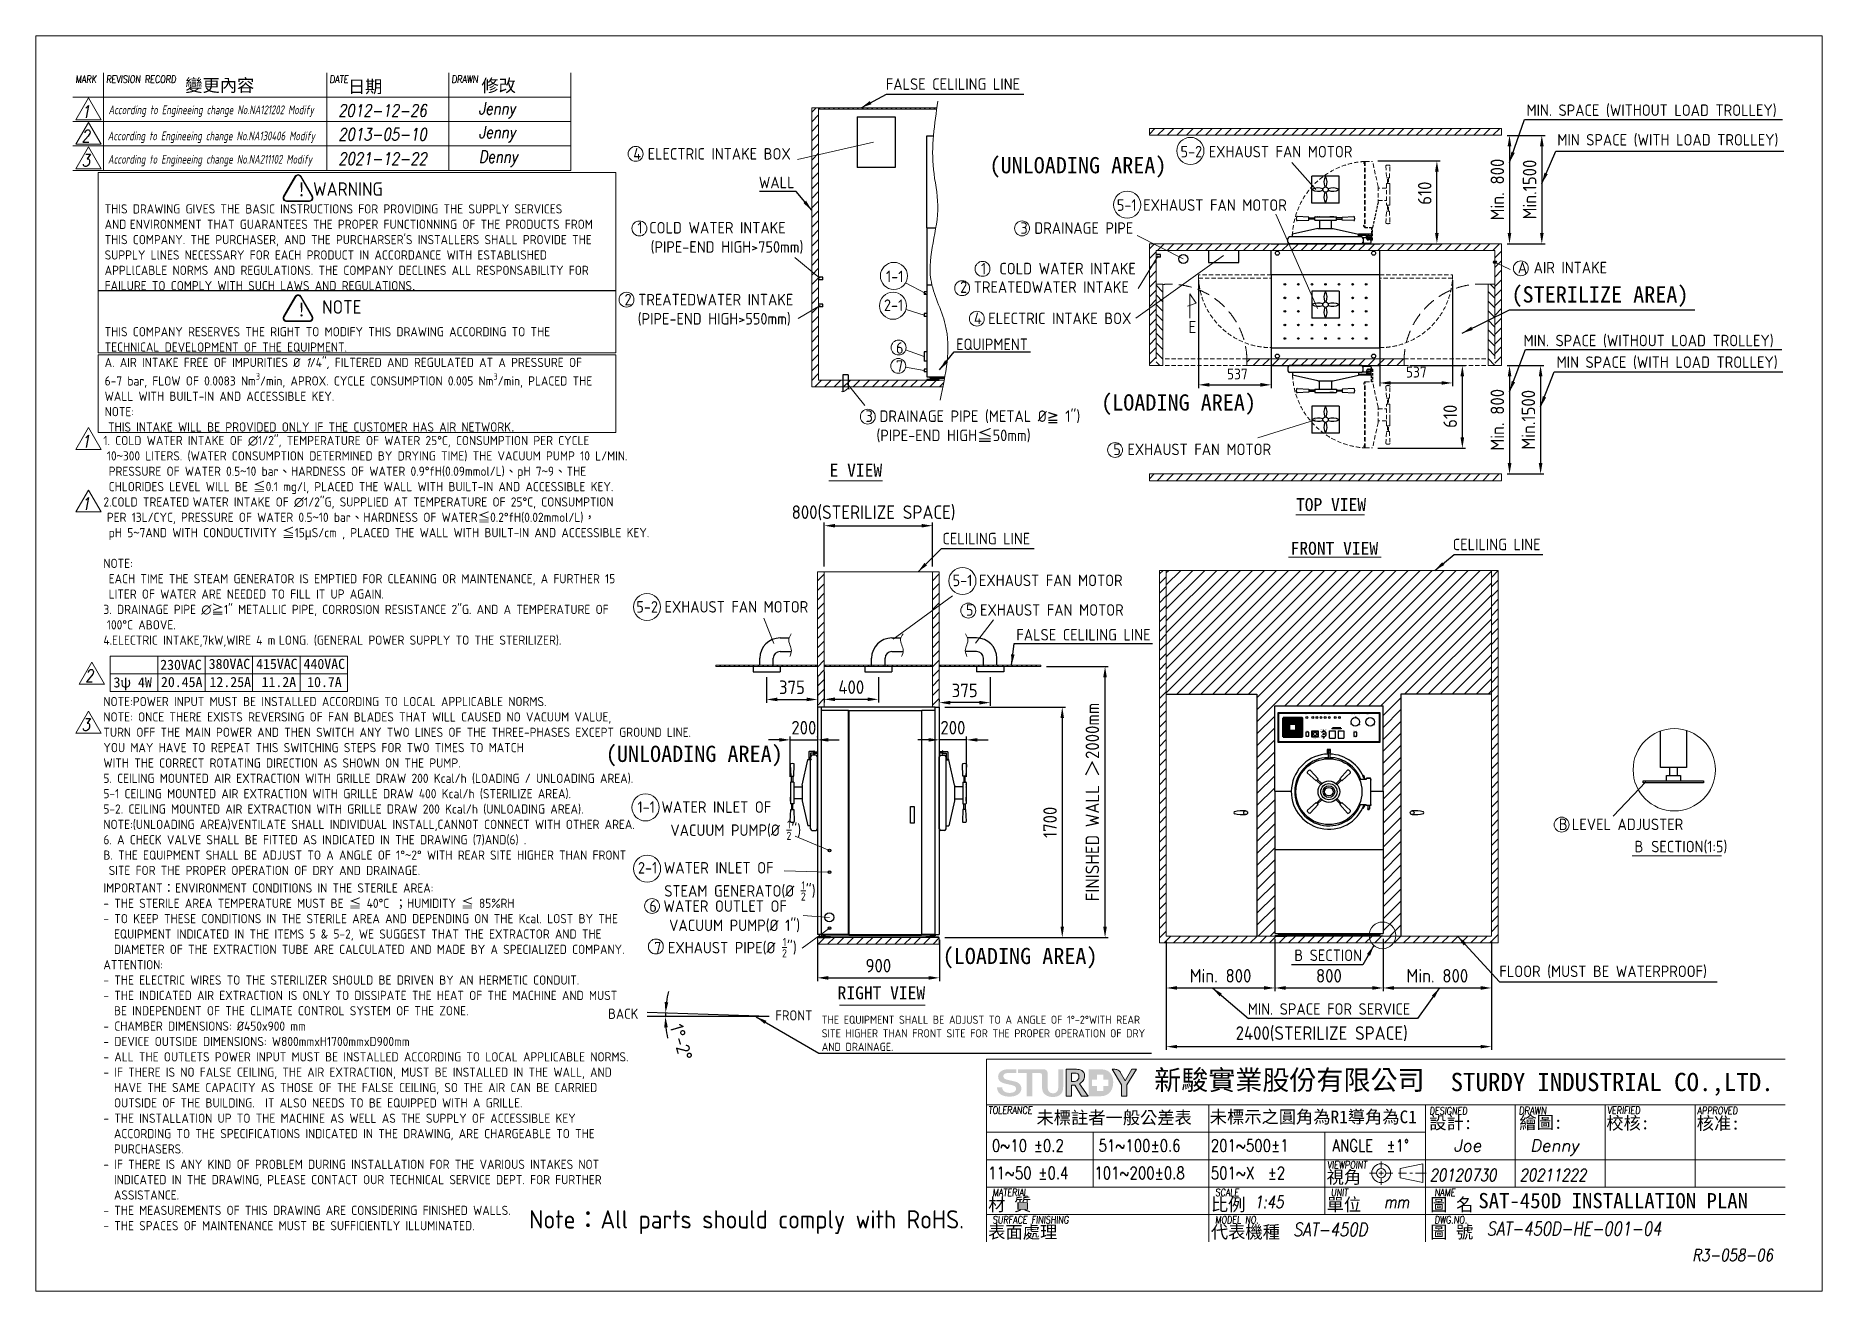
# Model space of a CAD drawing. Header units: millimetres. Extents: x -630700 to -195787, y -10816 to 7141.
# Drawn here: x -208972 to -195787, y -10816 to -1546 of the extents above; entities that cross this region are included whole.
import ezdxf

# ---------------------------------------------------------------- set-up
doc = ezdxf.new("R2010")
doc.units = ezdxf.units.MM
doc.header["$MEASUREMENT"] = 0
doc.linetypes.add('CENTER2', pattern=[28.575, 19.05, -3.175, 3.175, -3.175])
doc.linetypes.add('HIDDEN', pattern=[9.525, 6.35, -3.175])
doc.layers.get('0').update_dxf_attribs({"lineweight": 25})
for name, color, linetype, lineweight in [('D', 3, 'Continuous', 13), ('F', 7, 'Continuous', 15), ('H', 2, 'HIDDEN', 15), ('S', 4, 'Continuous', 15), ('T', 4, 'Continuous', 15)]:
    doc.layers.add(name, color=color, linetype=linetype, lineweight=lineweight)
doc.layers.add('HI', color=2, linetype='HIDDEN')
doc.styles.get("Standard").update_dxf_attribs({"font": 'KAIU.TTF'})
doc.styles.add('STU25', font='isocp2.shx')
doc.styles.add('Text', font='romans.shx', dxfattribs={"width": 0.8, "oblique": 10})
doc.dimstyles.new('STU25', dxfattribs={"dimscale": 40, "dimtxt": 2.5, "dimasz": 2, "dimexe": 0.6, "dimexo": 1, "dimgap": 1, "dimtad": 1, "dimdsep": 46, "dimtxsty": 'STU25', "dimcen": 2, "dimazin": 2, "dimtfac": 1, "dimtmove": 0, "dimatfit": 3, "dimfxl": 0, "dimtolj": 1, "dimtzin": 0, "dimarcsym": 0})
doc.dimstyles.new('STU25$7', dxfattribs={"dimscale": 40, "dimtxt": 2.5, "dimasz": 2, "dimexe": 1.25, "dimexo": 0.625, "dimgap": 1, "dimtad": 0, "dimdec": 4, "dimdsep": 46, "dimtxsty": 'STU25', "dimcen": 2.5, "dimazin": 2, "dimtfac": 1, "dimtdec": 4, "dimtmove": 0, "dimatfit": 3, "dimfxl": 0, "dimtolj": 1, "dimtzin": 0, "dimarcsym": 0})
pattern_1 = [(45, (14451.56, 93.506), (-35.355339, 35.355339), [])]
pattern_2 = [(135, (14938.238, 84.519), (-17.6776695, -17.6776695), [])]
pattern_3 = [(45, (14938.24, 84.52), (-35.355339, 35.355339), [])]
pattern_4 = [(135, (14451.56, 93.506), (-35.355339, -35.355339), [])]

msp = doc.modelspace()

# ---------------------------------------------------------------- texts
at = {"lineweight": -3}
for s, p in [('變更內容', (-207868.601, -1959.079)), ('日期', (-206668.44, -1967.979)), ('修改', (-205682.962, -1960.859))]:
    msp.add_text(s, height=93.4085, dxfattribs=at).set_placement(p)
for s, insert, char_height, width, attachment_point in [('{\\fArial|b0|i0|c0|p34;POWER}', (-199601.127, -6556.568), 3.5, 19.50054, 1), ('{\\fArial|b0|i0|c0|p34;ADD WATER}', (-199547.127, -6558.335), 3.5, 29.9713, 5), ('{\\fArial|b0|i0|c0|p34;HEAT}', (-199516.627, -6558.335), 3.5, 19, 5), ('{\\fArial|b0|i0|c0|p34;STERI}.', (-199485.548, -6558.335), 3.5, 19, 5), ('{\\fArial|b0|i0|c0|p34;DRY}', (-199461.127, -6556.568), 3.5, 14.99983, 1), ('{\\fArial|b0|i0|c0|p34;COMPLETE}', (-199439.127, -6556.568), 3.5, 23.49974, 1), ('{\\fArial|b0|i0|c0|p34;CHAMBER PRESSURE GAUGE}', (-199270.127, -6556.568), 3.5, 77.43945, 1), ('{\\fArial|b0|i0|c0|p34;JACKET PRESSURE GAUGE}', (-199154.127, -6556.568), 3.5, 67.407, 1), ('{\\fArial|b0|i0|c0|p34;OFF}', (-199595.127, -6722.068), 5, 16.49951, 1), ('{\\fArial|b0|i0|c0|p34;ON}', (-199593.127, -6678.068), 5, 14.49951, 1), ('{\\fArial|b1|i0|c0|p34;0.9}', (-199494.681, -6679.568), 4, 25.84153, 1), ('{\\fArial|b1|i0|c0|p34;2.1}', (-199494.628, -6718.568), 4, 25.7884, 1), ('{\\fArial|b0|i0|c0|p34;PRESSURE CONTROL}', (-199493.628, -6664.568), 3.5, 56.4195, 1), ('{\\fArial|b1|i0|c0|p34;1.2}', (-199456.128, -6677.568), 4, 11.85227, 1), ('{\\fArial|b0|i0|c0|p34;STERI.}', (-199409.663, -6667.568), 3.5, 43.963, 1), ('{\\fArial|b0|i0|c0|p34;TIMER}', (-199371.628, -6651.062), 3.5, 59.839, 5), ('{\\fArial|b0|i0|c0|p34;DRY}', (-199344.628, -6667.568), 3.5, 35.41234, 1), ('{\\fArial|b0|i0|c0|p34;EMERGENCY}', (-199544.128, -6730.568), 3.5, 23.5, 1), ('\\A1;{\\fArial|b1|i1|c0|p34;kg/cm\\H0.7x;\\S2^  ;}', (-199500.628, -6726.568), 4, 25.94918, 1)]:
    msp.add_mtext(s, dxfattribs=dict(insert=insert, char_height=char_height, width=width, attachment_point=attachment_point))
at = {"char_height": 5, "attachment_point": 1}
for s, insert in [('{\\fArial|b0|i0|c0|p34;NORMAL}', (-199248.127, -6722.068)), ('{\\fARIAL|b0|i0|c0|p34;LIQUID}', (-199245.127, -6678.068))]:
    msp.add_mtext(s, dxfattribs=dict(at, insert=insert))
at = {"layer": 'D', "color": 4}
msp.add_text('SAT-450D INSTALLATION PLAN', height=112.5, dxfattribs=at).set_placement((-198325.041, -10203.239))
at = {"layer": 'D', "color": 11, "attachment_point": 1}
for s, insert, char_height in [('{\\Fisocp2.shx;\\C3;FALSE CELILING LINE}', (-202697.789, -1861.032), 85), ('{\\Fisocp2.shx;\\C3;MIN. SPACE (WITHOUT LOAD TROLLEY)}', (-197969.407, -2053.565), 85), ('{\\Fisocp2.shx;\\C3;MIN SPACE (WITH LOAD TROLLEY)}', (-197742.434, -2272.208), 85), ('{\\C3;(UNLOADING AREA)}', (-201933.145, -2442.161), 120), ('{\\Fisocp2.shx;\\C3;WALL}', (-203635.448, -2587.432), 85), ('{\\Fisocp2.shx;\\C3;A AIR INTAKE}', (-198034.317, -3215.472), 85), ('{\\C3;(STERILIZE AREA)}', (-198080.489, -3396.226), 120), ('{\\Fisocp2.shx;\\C3;EQUIPMENT}', (-202179.446, -3781.985), 85), ('{\\Fisocp2.shx;\\C3;MIN. SPACE (WITHOUT LOAD TROLLEY)}', (-197991.306, -3754.34), 85), ('{\\Fisocp2.shx;\\C3;MIN SPACE (WITH LOAD TROLLEY)}', (-197747.457, -3913.974), 85), ('{\\C3;(LOADING AREA)}', (-201109.103, -4193.816), 120), ('E VIEW', (-203112.71, -4706.227), 95), ('TOP VIEW', (-199670.812, -4960.378), 95), ('{\\Fisocp.shx;\\C3;CELILING LINE\\f標楷體|b0|i0|c136|p65; }', (-202280.188, -5216.301), 85), ('{\\Fisocp.shx;\\C3;CELILING LINE}', (-198513.649, -5260.153), 85), ('FRONT VIEW', (-199711.045, -5283.062), 95), ('{\\Fisocp2.shx;\\C3;FALSE CELILING LINE}', (-201734.582, -5926.555), 85), ('{\\C3;(UNLOADING AREA)}', (-204764.757, -6788.164), 120), ('{\\Fisocp2.shx;\\C3;B\\f???|b0|i0|c0|p65; \\Fisocp2.shx;LEVEL ADJUSTER}', (-197731.48, -7326.341), 85), ('{\\Fisocp2.shx;B} {\\Fisocp2.shx;SECTION(1:5)}', (-197172.307, -7490.308), 85), ('{\\C3;(LOADING AREA)}', (-202278.407, -8280.808), 120), ('{\\Fisocp2.shx;\\C3;FLOOR (MUST BE WATERPROOF)}', (-198169.907, -8411.432), 85), ('RIGHT VIEW', (-203054.049, -8565.268), 95), ('{\\Fisocp2.shx;\\C3;MIN. SPACE FOR SERVICE}', (-200027.099, -8689.681), 85), ('{\\Fisocp2.shx;\\C3;THE EQUIPMENT SHALL BE ADJUST TO A ANGLE OF 1%%d-2%%dWITH REAR \\PSITE HIGHER THAN FRONT SITE FOR THE PROPER OPERATION OF DRY \\PAND DRAINAGE.}', (-203170.889, -8781.552), 60)]:
    msp.add_mtext(s, dxfattribs=dict(at, insert=insert, char_height=char_height))
at = {"layer": 'D', "color": 11, "attachment_point": 1, "style": 'STU25'}
for s, insert, char_height in [('{\\C3;5-2 EXHAUST FAN MOTOR}', (-200523.283, -2359.636), 85), ('{\\C3;4 ELECTRIC INTAKE BOX}', (-204561.669, -2375.897), 85), ('{\\f標楷體|b0|i0|c136|p65;!}', (-207044.335, -2631.25), 100), ('WARNING', (-206925.064, -2628.325), 100), ('{\\C3;5-1 EXHAUST FAN MOTOR}', (-200993.218, -2754.313), 85), ('\\A1;\\P     \\PTHIS DRAWING GIVES THE BASIC INSTRUCTIONS FOR PROVIDING THE SUPPLY SERVICES \\PAND\\f????|b0|i0|c0|p54; \\Fisocp2.shx|c136;ENVIRONMENT THAT GUARANTEES THE PROPER FUNCTIONNING OF THE PRODUCTS FROM \\PTHIS COMPANY. THE PURCHASER, AND THE PURCHARSER\'S INSTALLERS SHALL PROVIDE THE \\PSUPPLY LlNES NECESSARY FOR EACH PRODUCT IN ACCORDANCE WITH ESTABLlSHED \\PAPPLlCABLE NORMS AND REGULATIONS. THE COMPANY DECLlNES ALL RESPONSABILlTY FOR \\PFAILURE TO COMPLY WITH SUCH LAWS AND REGULATIONS\\f????|b0|i0|c0|p54;.\\P\\P\\P\\Fisocp2.shx|c136;THIS COMPANY RESERVES THE RIGHT TO MODIFY THIS DRAWING ACCORDING TO THE \\PTECHNICAL DEVELOPMENT OF THE EQUIPMENT.\\PA. AIR INTAKE FREE OF IMPURITIES %%C \\fISOCP2|b0|i1|c0|p2;1\\Fisocp2.shx|c136;/4"\\fISOCP2|b0|i1|c0|p2;, \\Fisocp2.shx|c136;FILTERED AND REGULATED AT A PRESSURE OF \\P6-7 bar, FLOW OF 0.0083 Nm{\\H0.7x;\\S3^ ;}/min, APROX. CYCLE CONSUMPTION 0.005 Nm{\\H0.7x;\\S3^ ;}/min, PLACED THE \\PWALL WITH BUILT-IN AND ACCESSIBLE KEY.\\PNOTE:\\P\\f????|b0|i0|c0|p54; \\Fisocp2.shx|c136;THIS INTAKE WILL BE PROVIDED ONLY IF THE CUSTOMER HAS AIR NETWORK\\fArial|b0|i0|c0|p34;.', (-208463.201, -2564.282), 68), ('{\\C3;1 COLD WATER INTAKE\\P  (PIPE-END HIGH>750mm)}', (-204531.209, -2921.541), 85), ('{\\C3;3 DRAINAGE PIPE}', (-201704.417, -2924.056), 85), ('{\\C3;1-1}', (-202696.742, -3281.057), 85), ('{\\C3;1  COLD WATER INTAKE}', (-201995.811, -3223.026), 85), ('{\\C3;2 TREATEDWATER INTAKE}', (-202149.73, -3359.85), 85), ('{\\f標楷體|b0|i0|c136|p65;!}', (-207044.335, -3518.37), 100), ('NOTE', (-206857.822, -3499.001), 100), ('{\\C3;2 TREATEDWATER INTAKE\\P  (PIPE-END HIGH>550mm)}', (-204626.402, -3452.124), 85), ('{\\C3;2-1}', (-202711.964, -3493.173), 85), ('{\\C3;4 ELECTRIC INTAKE BOX}', (-202047.787, -3590.864), 85), ('{\\C3;6}', (-202622.822, -3808.998), 85), ('{\\C3;7}', (-202622.995, -3942.829), 85), ('{\\C3;3 DRAINAGE PIPE (METAL %%C\\f新細明體|b0|i0|c136|p18;≧\\Fisocp2.shx; 1")\\P\\f????|b0|i0|c136|p18; \\Fisocp2.shx; (PIPE-END HIGH\\f標楷體|b0|i0|c136|p65;≦\\Fisocp2.shx;50mm)}', (-202847.465, -4312.758), 85), ('1. COLD WATER INTAKE OF ∅1/2", TEMPERATURE OF WATER 25°C, CONSUMPTION PER CYCLE \\P{\\F????; }10{\\f標楷體|b0|i0|c136|p65;~}300 LITERS. (WATER CONSUMPTION DETERMINED BY DRYING TIME) THE VACUUM PUMP 10 L/MIN. \\P PRESSURE OF WATER 0.5{\\f標楷體|b0|i0|c136|p65;~}10 bar{\\f標楷體|b0|i0|c136|p65;、}HARDNESS OF WATER 0.9°fH(0.09mmol/L){\\f標楷體|b0|i0|c136|p65;、}pH 7{\\f標楷體|b0|i0|c136|p65;~}9{\\f標楷體|b0|i0|c136|p65;、}THE \\P CHLORIDES LEVEL WILL BE {\\f標楷體|b0|i0|c136|p65;≦}0.1 mg/l, PLACED THE WALL WITH BUILT-IN AND ACCESSIBLE KEY.\\P2.COLD TREATED{\\F???; }WATER INTAKE OF ∅1/2"G, SUPPLIED AT TEMPERATURE OF 25°C, CONSUMPTION \\P{\\F????; }PER 13L/CYC, PRESSURE OF WATER 0.5{\\f細明體|b0|i0|c136|p49;~}10 bar{\\f標楷體|b0|i0|c136|p65;、}HARDNESS OF WATER{\\f標楷體|b0|i0|c136|p65;≦}0.2°fH(0.02mmol/L){\\f標楷體|b0|i0|c136|p65;，}\\P pH 5{\\f細明體|b0|i0|c136|p49;~}7AND WITH CONDUCTIVITY {\\f標楷體|b0|i0|c136|p65;≦}15{\\f新細明體|b0|i0|c136|p16;μ}S/cm , PLACED THE WALL WITH BUILT-IN AND ACCESSIBLE KEY.\\P\\PNOTE:\\P EACH TIME THE STEAM GENERATOR IS EMPTIED FOR CLEANING OR MAINTENANCE, A FURTHER 15 \\P LITER OF WATER ARE NEEDED TO FILL IT UP AGAIN.\\P3. DRAINAGE PIPE ∅{\\f標楷體|b0|i0|c136|p65;≧}1" METALLIC PIPE, CORROSION RESISTANCE 2"G. AND A TEMPERATURE OF \\P{\\F???; }100°C ABOVE.\\P4.ELECTRIC INTAKE,7kW,WIRE 4 m{\\F???; }LONG. (GENERAL POWER SUPPLY TO THE STERILIZER).\\P\\P\\P\\PNOTE:POWER INPUT MUST BE INSTALLED ACCORDING TO LOCAL APPLICABLE NORMS.\\P{\\A1;NOTE: ONCE THERE EXISTS REVERSING OF FAN BLADES THAT WILL CAUSED NO VACUUM VALUE, }\\P{\\A1;TURN OFF THE MAIN POWER AND THEN SWITCH ANY TWO LINES OF THE THREE-PHASES EXCEPT GROUND LINE. }\\P{\\A1;YOU MAY HAVE TO REPEAT THIS SWITCHING STEPS FOR TWO TIMES TO MATCH }\\P{\\A1;WITH THE CORRECT ROTATING DIRECTION AS SHOWN ON THE PUMP. }\\P{\\A1;5. CEILING MOUNTED AIR EXTRACTION WITH GRILLE DRAW 200 Kcal/h (LOADING / UNLOADING AREA).}\\P{\\A1;5-1 CEILING MOUNTED AIR EXTRACTION WITH GRILLE DRAW 400 Kcal/h (STERILIZE AREA).}\\P{\\A1;5-2. CEILING MOUNTED AIR EXTRACTION WITH GRILLE DRAW 200 Kcal/h (UNLOADING AREA).}\\P{\\A1;NOTE:(UNLOADING AREA)VENTILATE SHALL INDIVIDUAL INSTALL,CANNOT CONNECT WITH OTHER AREA.}\\P{\\A1;6. A CHECK VALVE SHALL BE FITTED AS INDICATED IN THE DRAWING (7)AND(6) .}\\P{\\A1;B. THE EQUIPMENT SHALL BE ADJUST TO A ANGLE OF 1°}{\\A1;\\f標楷體|b0|i0|c136|p65;~}{\\A1;2° WITH REAR SITE HIGHER THAN FRONT }\\P{\\A1; SITE FOR THE PROPER OPERATION OF DRY AND DRAINAGE.}', (-208472.433, -4501.192), 68), ('{\\C3;5 EXHAUST FAN MOTOR}', (-201018.999, -4558.067), 85), ('{\\C3;5-1 EXHAUST FAN MOTOR}', (-202205.214, -5525.376), 85), ('{\\C3;5-2 EXHAUST FAN MOTOR}', (-204539.42, -5720.473), 85), ('{\\C3;5 EXHAUST FAN MOTOR}', (-202107.236, -5743.529), 85), ('{\\f標楷體|b0|i0|c136|p65;230VAC}', (-208053.247, -6152.998), 75), ('{\\f標楷體|b0|i0|c136|p65;380VAC}', (-207695.364, -6146.812), 75), ('{\\f標楷體|b0|i0|c136|p65;415VAC}', (-207345.364, -6146.812), 75), ('{\\f標楷體|b0|i0|c136|p65;440VAC}', (-206995.364, -6146.812), 75), ('{\\f標楷體|b0|i0|c136|p65;3ψ 4W}', (-208397.682, -6282.978), 75), ('{\\f標楷體|b0|i0|c136|p65;20.45A}', (-208047.597, -6280.308), 75), ('{\\f標楷體|b0|i0|c136|p65;12.25A}', (-207689.329, -6280.308), 75), ('{\\f標楷體|b0|i0|c136|p65;11.2A}', (-207305.033, -6280.308), 75), ('{\\f標楷體|b0|i0|c136|p65;10.7A}', (-206968.813, -6280.308), 75), ('\\A1;{\\C3;1-1 WATER INLET OF \\P     VACUUM PUMP(%%c \\H0.7x;\\S1/2;\\H1.429x;")}', (-204531.012, -7198.86), 85), ('\\A1;{\\C3;2-1 WATER INLET OF \\P    STEAM GENERATO(%%c \\H0.7x;\\S1/2;\\H1.429x;")}', (-204527.569, -7647.124), 85), ('IMPORTANT{\\f標楷體|b0|i0|c136|p65;：}ENVIRONMENT CONDITIONS IN THE STERILE AREA:\\P- THE STERILE AREA TEMPERATURE MUST BE {\\f標楷體|b0|i0|c136|p65;≦} 40%%DC {\\f標楷體|b0|i0|c136|p65;；}HUMIDITY {\\f標楷體|b0|i0|c136|p65;≦} 85%RH\\P- TO KEEP THESE CONDITIONS IN THE STERILE AREA AND DEPENDING ON THE Kcal. LOST BY THE \\P  EQUIPMENT INDICATED IN THE ITEMS 5 & 5-2, WE SUGGEST THAT THE EXTRACTOR AND THE \\P  DIAMETER OF THE EXTRACTION TUBE ARE CALCULATED AND MADE BY A SPECIALIZED COMPANY.\\PATTENTION:\\P- THE ELECTRIC WIRES TO THE STERILIZER SHOULD BE DRIVEN BY AN HERMETIC CONDUIT.  \\P- THE INDICATED AIR EXTRACTION IS ONLY TO DISSIPATE THE HEAT OF THE MACHINE AND MUST \\P  BE INDEPENDENT OF THE CLIMATE CONTROL SYSTEM OF THE ZONE.\\P- CHAMBER DIMENSIONS: %%C450x900 mm\\P- DEVICE OUTSIDE DIMENSIONS: W800mmxH1700mmxD900mm\\P- ALL THE OUTLETS POWER INPUT MUST BE INSTALLED ACCORDING TO LOCAL APPLICABLE NORMS.\\P- IF THERE IS NO FALSE CEILING, THE AIR EXTRACTION, MUST BE INSTALLED IN THE WALL, AND \\P  HAVE THE SAME CAPACITY AS THOSE OF THE FALSE CEILING, SO THE AIR CAN BE CARRIED \\P  OUTSIDE OF THE BUILDING.  IT ALSO NEEDS TO BE EQUIPPED WITH A GRILLE.\\P- THE INSTALLATION UP TO THE MACHINE AS WELL AS THE SUPPLY OF ACCESSIBLE KEY \\P  ACCORDING TO THE SPECIFICATIONS INDICATED IN THE DRAWING, ARE CHARGEABLE TO THE \\P  PURCHASERS. \\P- IF THERE IS ANY KIND OF PROBLEM DURING INSTALLATION FOR THE VARIOUS INTAKES NOT \\P  INDICATED IN THE DRAWING, PLEASE CONTACT OUR TECHNICAL SERVICE DEPT. FOR FURTHER \\P  ASSISTANCE.\\P- THE MEASUREMENTS OF THIS DRAWING ARE CONSIDERING FINISHED WALLS.\\P- THE SPACES OF MAINTENANCE MUST BE SUFFICIENTLY ILLUMINATED.', (-208472.433, -7804.4), 68), ('{\\C3;6 WATER OUTLET OF \\P   VACUUM PUMP(%%c 1")}', (-204443.312, -7930.279), 85), ('\\A1;{\\C3;7 EXHAUST PIPE(%%c \\H0.7x;\\S1/2;\\H1.429x;")}', (-204408.087, -8207.726), 85), ('{\\C3;B SECTION}', (-199683.428, -8292.936), 85)]:
    msp.add_mtext(s, dxfattribs=dict(at, insert=insert, char_height=char_height))
at = {"layer": 'D', "insert": (-200464.583, -3652.193), "char_height": 90, "attachment_point": 1}
msp.add_mtext('{\\Fisocp2.shx;E}', dxfattribs=at)
at = {"layer": 'D', "linetype": 'Continuous', "char_height": 75, "width": 218.181, "attachment_point": 1}
for s, insert in [('{\\Fisocp2.shx;BACK}', (-204747.345, -8729.89)), ('{\\Fisocp2.shx;FRONT}', (-203513.741, -8742.052))]:
    msp.add_mtext(s, dxfattribs=dict(at, insert=insert))
at = {"layer": 'D', "color": 0, "insert": (-205329.774, -10217.781), "char_height": 135.00867, "attachment_point": 1, "style": 'STU25'}
msp.add_mtext('Note{\\f標楷體|b0|i0|c136|p65;：}All parts should comply with RoHS.', dxfattribs=at)
at = {"layer": 'F', "color": 1, "lineweight": 15, "style": 'Text', "oblique": 5, "width": 0.8}
for s, p in [('MARK', (-208678.033, -1894.595)), ('REVISION RECORD', (-208453.033, -1894.595)), ('DATE', (-206802.883, -1894.595)), ('DRAWN', (-205902.883, -1894.595))]:
    msp.add_text(s, height=54, dxfattribs=at).set_placement(p)
at = {"layer": 'T', "lineweight": 20, "style": 'Text', "oblique": 10, "width": 0.8}
for s, height, p in [('1', 90, (-208632.657, -2151.422)), ('2012-12-26', 90, (-206740.285, -2143.504)), ('Jenny', 90, (-205703.826, -2127.704)), ('2', 90, (-208632.657, -2331.422)), ('2013-05-10', 90, (-206739.166, -2319.371)), ('Jenny', 90, (-205702.707, -2303.571)), ('3', 90, (-208632.657, -2511.422)), ('2021-12-22', 90, (-206739.166, -2499.371)), ('Denny', 90, (-205702.707, -2483.571)), ('1', 90, (-208632.657, -4585.327)), ('1', 90, (-208632.657, -5045.91)), ('2', 90, (-208607.664, -6316.358)), ('3', 90, (-208632.657, -6678.01)), ('20120730', 90, (-198684.784, -10003.023)), ('20211222', 90, (-198021.034, -10003.023)), ('1:45', 90, (-199978.436, -10201.901)), ('mm', 90, (-199021.82, -10201.646)), ('SAT-450D', 99, (-199691.476, -10409.503)), ('SAT-450D-HE-001-04', 99, (-198263.698, -10403.209))]:
    msp.add_text(s, height=height, dxfattribs=at).set_placement(p)
at = {"layer": 'T', "lineweight": 20, "style": 'Text', "oblique": 10}
for s, p in [('Joe', (-198507.465, -9785.111)), ('Denny', (-197942.41, -9785.111))]:
    msp.add_text(s, height=90, dxfattribs=at).set_placement(p)
at = {"layer": 'T', "linetype": 'Continuous', "lineweight": 20, "attachment_point": 1, "style": 'Text'}
for s, insert, char_height in [('{\\Fisocp2.shx|c136;According to Engineeing change No.NA121202 Modify}', (-208434.967, -2060.918), 65), ('{\\Fisocp2.shx|c136;According to Engineeing change No.NA130406 Modify}', (-208440.824, -2253.442), 65), ('{\\Fisocp2.shx|c136;According to Engineeing change No.NA211102 Modify}', (-208438.871, -2425.976), 65), ('{R3-058-06}', (-196746.126, -10504.25), 90)]:
    msp.add_mtext(s, dxfattribs=dict(at, insert=insert, char_height=char_height))

# ---------------------------------------------------------------- blocks, each defined once
blk = doc.blocks.new('*D3')
at = {"layer": 'D', "color": 0, "lineweight": -2}
for p, q in [((-198113, -3982), (-197842, -3982)), ((-197866, -4062), (-197866, -4702)), ((-198113, -4782), (-197842, -4782))]:
    blk.add_line(p, q, dxfattribs=at)
at = {"layer": 'D', "color": 0}
for points in [[(-197852, -4062), (-197879, -4062), (-197866, -3982)], [(-197879, -4702), (-197852, -4702), (-197866, -4782)]]:
    blk.add_solid(points, dxfattribs=at)
at = {"layer": 'Defpoints', "color": 0}
for p in [(-198153, -3982), (-198153, -4782), (-197866, -4782)]:
    blk.add_point(p, dxfattribs=at)
at = {"layer": 'D', "color": 0, "insert": (-197956, -4382), "char_height": 100, "attachment_point": 5, "rotation": 90, "style": 'STU25'}
blk.add_mtext('\\A1;{\\Fisocp2.shx;Min.1500}', dxfattribs=at)
blk = doc.blocks.new('*D6')
at = {"layer": 'D', "color": 0, "lineweight": -2}
for p, q in [((-199028, -8214), (-199028, -8601)), ((-198228, -8235), (-198228, -8601)), ((-198948, -8577), (-198308, -8577))]:
    blk.add_line(p, q, dxfattribs=at)
at = {"layer": 'D', "color": 0}
for points in [[(-198948, -8563), (-198948, -8590), (-199028, -8577)], [(-198308, -8590), (-198308, -8563), (-198228, -8577)]]:
    blk.add_solid(points, dxfattribs=at)
at = {"layer": 'Defpoints', "color": 0}
for p in [(-199028, -8174), (-198228, -8195), (-198228, -8577)]:
    blk.add_point(p, dxfattribs=at)
at = {"layer": 'D', "color": 0, "insert": (-198628, -8487), "char_height": 100, "attachment_point": 5, "style": 'STU25'}
blk.add_mtext('\\A1;Min. 800', dxfattribs=at)
blk = doc.blocks.new('*D4')
at = {"layer": 'D', "color": 0, "lineweight": -2}
for p, q in [((-200628, -8235), (-200628, -9034)), ((-198228, -8235), (-198228, -9034)), ((-200548, -9010), (-198308, -9010))]:
    blk.add_line(p, q, dxfattribs=at)
at = {"layer": 'D', "color": 0}
for points in [[(-200548, -8997), (-200548, -9023), (-200628, -9010)], [(-198308, -9023), (-198308, -8997), (-198228, -9010)]]:
    blk.add_solid(points, dxfattribs=at)
at = {"layer": 'Defpoints', "color": 0}
for p in [(-200628, -8195), (-198228, -8195), (-198228, -9010)]:
    blk.add_point(p, dxfattribs=at)
at = {"layer": 'D', "color": 0, "insert": (-200116, -8860), "char_height": 100, "attachment_point": 1, "style": 'STU25'}
blk.add_mtext('\\A1;2400(STERILIZE SPACE)', dxfattribs=at)
blk = doc.blocks.new('*D5')
at = {"layer": 'D', "color": 0, "lineweight": -2}
for p, q in [((-200628, -8235), (-200628, -8601)), ((-199828, -8214), (-199828, -8601)), ((-200548, -8577), (-199908, -8577))]:
    blk.add_line(p, q, dxfattribs=at)
at = {"layer": 'D', "color": 0}
for points in [[(-200548, -8563), (-200548, -8590), (-200628, -8577)], [(-199908, -8590), (-199908, -8563), (-199828, -8577)]]:
    blk.add_solid(points, dxfattribs=at)
at = {"layer": 'Defpoints', "color": 0}
for p in [(-199828, -8174), (-200628, -8195), (-199828, -8577)]:
    blk.add_point(p, dxfattribs=at)
at = {"layer": 'D', "color": 0, "insert": (-200228, -8487), "char_height": 100, "attachment_point": 5, "style": 'STU25'}
blk.add_mtext('\\A1;Min. 800', dxfattribs=at)
blk = doc.blocks.new('*D7')
at = {"layer": 'D', "color": 0, "lineweight": -2}
for p, q in [((-201513, -6204), (-201056, -6204)), ((-201080, -8124), (-201080, -6284)), ((-202263, -8204), (-201056, -8204))]:
    blk.add_line(p, q, dxfattribs=at)
at = {"layer": 'D', "color": 0}
for points in [[(-201067, -6284), (-201094, -6284), (-201080, -6204)], [(-201094, -8124), (-201067, -8124), (-201080, -8204)]]:
    blk.add_solid(points, dxfattribs=at)
at = {"layer": 'Defpoints', "color": 0}
for p in [(-201553, -6204), (-201080, -6204), (-202303, -8204)]:
    blk.add_point(p, dxfattribs=at)
at = {"layer": 'D', "color": 0, "insert": (-201173, -7204), "char_height": 100, "attachment_point": 5, "rotation": 90, "style": 'STU25'}
blk.add_mtext('\\A1;FINISHED WALL {\\f新細明體|b0|i0|c136|p16;＞}2000mm', dxfattribs=at)
blk = doc.blocks.new('*D8')
at = {"layer": 'D', "color": 0, "linetype": 'Continuous', "lineweight": -2}
for p, q in [((-203578, -6283), (-203578, -6471)), ((-203203, -6283), (-203203, -6471)), ((-203498, -6447), (-203283, -6447))]:
    blk.add_line(p, q, dxfattribs=at)
at = {"layer": 'D', "color": 0}
for points in [[(-203498, -6433), (-203498, -6460), (-203578, -6447)], [(-203283, -6460), (-203283, -6433), (-203203, -6447)]]:
    blk.add_solid(points, dxfattribs=at)
at = {"layer": 'Defpoints', "color": 0}
for p in [(-203578, -6243), (-203203, -6243), (-203203, -6447)]:
    blk.add_point(p, dxfattribs=at)
at = {"layer": 'D', "color": 0, "insert": (-203391, -6357), "char_height": 100, "attachment_point": 5, "style": 'STU25'}
blk.add_mtext('\\A1;375', dxfattribs=at)
blk = doc.blocks.new('*D9')
at = {"layer": 'D', "color": 0, "linetype": 'Continuous', "lineweight": -2}
for p, q in [((-201928, -6283), (-201928, -6494)), ((-202303, -6463), (-202303, -6446)), ((-202008, -6470), (-202223, -6470))]:
    blk.add_line(p, q, dxfattribs=at)
at = {"layer": 'D', "color": 0}
for points in [[(-202223, -6457), (-202223, -6484), (-202303, -6470)], [(-202008, -6484), (-202008, -6457), (-201928, -6470)]]:
    blk.add_solid(points, dxfattribs=at)
at = {"layer": 'Defpoints', "color": 0}
for p in [(-201928, -6243), (-202303, -6470), (-202303, -6503)]:
    blk.add_point(p, dxfattribs=at)
at = {"layer": 'D', "color": 0, "insert": (-202116, -6380), "char_height": 100, "attachment_point": 5, "style": 'STU25'}
blk.add_mtext('\\A1;375', dxfattribs=at)
blk = doc.blocks.new('*D10')
at = {"layer": 'D', "color": 0, "lineweight": -2}
for p, q in [((-198832, -3982), (-198419, -3982)), ((-198443, -4512), (-198443, -4062)), ((-199066, -4592), (-198419, -4592))]:
    blk.add_line(p, q, dxfattribs=at)
at = {"layer": 'D', "color": 0}
for points in [[(-198430, -4062), (-198457, -4062), (-198443, -3982)], [(-198457, -4512), (-198430, -4512), (-198443, -4592)]]:
    blk.add_solid(points, dxfattribs=at)
at = {"layer": 'Defpoints', "color": 0}
for p in [(-198872, -3982), (-198443, -3982), (-199106, -4592)]:
    blk.add_point(p, dxfattribs=at)
at = {"layer": 'D', "color": 0, "insert": (-198533, -4356), "char_height": 100, "attachment_point": 5, "rotation": 90, "style": 'STU25'}
blk.add_mtext('\\A1;610', dxfattribs=at)
blk = doc.blocks.new('*D11')
at = {"layer": 'D', "color": 0, "lineweight": -2}
for p, q in [((-198113, -3982), (-198071, -3982)), ((-198095, -4062), (-198095, -4702)), ((-198113, -4782), (-198071, -4782))]:
    blk.add_line(p, q, dxfattribs=at)
at = {"layer": 'D', "color": 0}
for points in [[(-198081, -4062), (-198108, -4062), (-198095, -3982)], [(-198108, -4702), (-198081, -4702), (-198095, -4782)]]:
    blk.add_solid(points, dxfattribs=at)
at = {"layer": 'Defpoints', "color": 0}
for p in [(-198153, -3982), (-198153, -4782), (-198095, -4782)]:
    blk.add_point(p, dxfattribs=at)
at = {"layer": 'D', "color": 0, "insert": (-198185, -4382), "char_height": 100, "attachment_point": 5, "rotation": 90, "style": 'STU25'}
blk.add_mtext('\\A1;{\\Fisocp2.shx;Min. 800}', dxfattribs=at)
blk = doc.blocks.new('*D12')
at = {"layer": 'D', "color": 0, "lineweight": -2}
for p, q in [((-203203, -8221), (-203203, -8526)), ((-202303, -8221), (-202303, -8526)), ((-203123, -8502), (-202383, -8502))]:
    blk.add_line(p, q, dxfattribs=at)
at = {"layer": 'D', "color": 0}
for points in [[(-203123, -8489), (-203123, -8516), (-203203, -8502)], [(-202383, -8516), (-202383, -8489), (-202303, -8502)]]:
    blk.add_solid(points, dxfattribs=at)
at = {"layer": 'Defpoints', "color": 0}
for p in [(-203203, -8181), (-202303, -8181), (-202303, -8502)]:
    blk.add_point(p, dxfattribs=at)
at = {"layer": 'D', "color": 0, "insert": (-202753, -8412), "char_height": 100, "attachment_point": 5, "style": 'STU25'}
blk.add_mtext('\\A1;900', dxfattribs=at)
blk = doc.blocks.new('*D13')
at = {"layer": 'D', "color": 0, "lineweight": -2}
for p, q in [((-198113, -2282), (-197833, -2282)), ((-197857, -2362), (-197857, -3002)), ((-198113, -3082), (-197833, -3082))]:
    blk.add_line(p, q, dxfattribs=at)
at = {"layer": 'D', "color": 0}
for points in [[(-197843, -2362), (-197870, -2362), (-197857, -2282)], [(-197870, -3002), (-197843, -3002), (-197857, -3082)]]:
    blk.add_solid(points, dxfattribs=at)
at = {"layer": 'Defpoints', "color": 0}
for p in [(-198153, -2282), (-198153, -3082), (-197857, -3082)]:
    blk.add_point(p, dxfattribs=at)
at = {"layer": 'D', "color": 0, "insert": (-197947, -2682), "char_height": 100, "attachment_point": 5, "rotation": 90, "style": 'STU25'}
blk.add_mtext('\\A1;{\\Fisocp2.shx;Min.1500}', dxfattribs=at)
blk = doc.blocks.new('*D15')
at = {"layer": 'D', "color": 0, "lineweight": -2}
for p, q in [((-198113, -2282), (-198071, -2282)), ((-198095, -2362), (-198095, -3002)), ((-198113, -3082), (-198071, -3082))]:
    blk.add_line(p, q, dxfattribs=at)
at = {"layer": 'D', "color": 0}
for points in [[(-198082, -2362), (-198109, -2362), (-198095, -2282)], [(-198109, -3002), (-198082, -3002), (-198095, -3082)]]:
    blk.add_solid(points, dxfattribs=at)
at = {"layer": 'Defpoints', "color": 0}
for p in [(-198153, -2282), (-198153, -3082), (-198095, -3082)]:
    blk.add_point(p, dxfattribs=at)
at = {"layer": 'D', "color": 0, "insert": (-198185, -2682), "char_height": 100, "attachment_point": 5, "rotation": 90, "style": 'STU25'}
blk.add_mtext('\\A1;{\\Fisocp2.shx;Min. 800}', dxfattribs=at)
blk = doc.blocks.new('*D14')
at = {"layer": 'D', "color": 0, "lineweight": -2}
for p, q in [((-199066, -2471), (-198607, -2471)), ((-198631, -3002), (-198631, -2551)), ((-198728, -3082), (-198607, -3082))]:
    blk.add_line(p, q, dxfattribs=at)
at = {"layer": 'D', "color": 0}
for points in [[(-198618, -2551), (-198645, -2551), (-198631, -2471)], [(-198645, -3002), (-198618, -3002), (-198631, -3082)]]:
    blk.add_solid(points, dxfattribs=at)
at = {"layer": 'Defpoints', "color": 0}
for p in [(-199106, -2471), (-198631, -2471), (-198768, -3082)]:
    blk.add_point(p, dxfattribs=at)
at = {"layer": 'D', "color": 0, "insert": (-198721, -2709), "char_height": 100, "attachment_point": 5, "rotation": 90, "style": 'STU25'}
blk.add_mtext('\\A1;610', dxfattribs=at)
blk = doc.blocks.new('*D16')
at = {"layer": 'D', "color": 0, "lineweight": -2}
for p, q in [((-203153, -6244), (-203153, -6470)), ((-202753, -6283), (-202753, -6470)), ((-202833, -6446), (-203073, -6446))]:
    blk.add_line(p, q, dxfattribs=at)
at = {"layer": 'D', "color": 0}
for points in [[(-203073, -6432), (-203073, -6459), (-203153, -6446)], [(-202833, -6459), (-202833, -6432), (-202753, -6446)]]:
    blk.add_solid(points, dxfattribs=at)
at = {"layer": 'Defpoints', "color": 0}
for p in [(-203153, -6204), (-202753, -6243), (-203153, -6446)]:
    blk.add_point(p, dxfattribs=at)
at = {"layer": 'D', "color": 0, "insert": (-202953, -6356), "char_height": 100, "attachment_point": 5, "style": 'STU25'}
blk.add_mtext('\\A1;400', dxfattribs=at)
blk = doc.blocks.new('*D17')
at = {"layer": 'D', "color": 0, "lineweight": -2}
for p, q in [((-199828, -8214), (-199828, -8601)), ((-199028, -8214), (-199028, -8601)), ((-199748, -8577), (-199108, -8577))]:
    blk.add_line(p, q, dxfattribs=at)
at = {"layer": 'D', "color": 0}
for points in [[(-199748, -8563), (-199748, -8590), (-199828, -8577)], [(-199108, -8590), (-199108, -8563), (-199028, -8577)]]:
    blk.add_solid(points, dxfattribs=at)
at = {"layer": 'Defpoints', "color": 0}
for p in [(-199828, -8174), (-199028, -8174), (-199028, -8577)]:
    blk.add_point(p, dxfattribs=at)
at = {"layer": 'D', "color": 0, "insert": (-199428, -8487), "char_height": 100, "attachment_point": 5, "style": 'STU25'}
blk.add_mtext('\\A1;800', dxfattribs=at)
blk = doc.blocks.new('*D18')
at = {"layer": 'D', "color": 0, "lineweight": -2}
for p, q in [((-202263, -6504), (-201372, -6504)), ((-201396, -6584), (-201396, -8124)), ((-202263, -8204), (-201372, -8204))]:
    blk.add_line(p, q, dxfattribs=at)
at = {"layer": 'D', "color": 0}
for points in [[(-201383, -6584), (-201409, -6584), (-201396, -6504)], [(-201409, -8124), (-201383, -8124), (-201396, -8204)]]:
    blk.add_solid(points, dxfattribs=at)
at = {"layer": 'Defpoints', "color": 0}
for p in [(-202303, -6504), (-202303, -8204), (-201396, -8204)]:
    blk.add_point(p, dxfattribs=at)
at = {"layer": 'D', "color": 0, "insert": (-201486, -7354), "char_height": 100, "attachment_point": 5, "rotation": 90, "style": 'STU25'}
blk.add_mtext('\\A1;1700', dxfattribs=at)
blk = doc.blocks.new('*D19')
at = {"layer": 'D', "color": 0, "lineweight": -2}
for p, q in [((-203403, -7019), (-203403, -6721)), ((-203203, -6726), (-203203, -6721)), ((-203483, -6745), (-203563, -6745)), ((-203403, -6745), (-203203, -6745)), ((-203123, -6745), (-203043, -6745))]:
    blk.add_line(p, q, dxfattribs=at)
at = {"layer": 'D', "color": 0}
for points in [[(-203483, -6758), (-203483, -6732), (-203403, -6745)], [(-203123, -6732), (-203123, -6758), (-203203, -6745)]]:
    blk.add_solid(points, dxfattribs=at)
at = {"layer": 'Defpoints', "color": 0}
for p in [(-203203, -6745), (-203203, -6766), (-203403, -7059)]:
    blk.add_point(p, dxfattribs=at)
at = {"layer": 'D', "color": 0, "insert": (-203303, -6655), "char_height": 100, "attachment_point": 5, "style": 'STU25'}
blk.add_mtext('\\A1;200', dxfattribs=at)
blk = doc.blocks.new('*D20')
at = {"layer": 'D', "color": 0, "lineweight": -2}
for p, q in [((-202303, -6726), (-202303, -6721)), ((-202103, -7019), (-202103, -6721)), ((-202383, -6745), (-202463, -6745)), ((-202103, -6745), (-202303, -6745)), ((-202023, -6745), (-201943, -6745))]:
    blk.add_line(p, q, dxfattribs=at)
at = {"layer": 'D', "color": 0}
for points in [[(-202383, -6758), (-202383, -6732), (-202303, -6745)], [(-202023, -6732), (-202023, -6758), (-202103, -6745)]]:
    blk.add_solid(points, dxfattribs=at)
at = {"layer": 'Defpoints', "color": 0}
for p in [(-202303, -6745), (-202303, -6766), (-202103, -7059)]:
    blk.add_point(p, dxfattribs=at)
at = {"layer": 'D', "color": 0, "insert": (-202203, -6655), "char_height": 100, "attachment_point": 5, "style": 'STU25'}
blk.add_mtext('\\A1;200', dxfattribs=at)
blk = doc.blocks.new('*D22')
at = {"layer": 'D', "color": 0, "lineweight": -2}
for p, q in [((-203153, -5464), (-203153, -5140)), ((-202353, -5464), (-202353, -5140)), ((-203073, -5164), (-202433, -5164))]:
    blk.add_line(p, q, dxfattribs=at)
at = {"layer": 'D', "color": 0}
for points in [[(-203073, -5151), (-203073, -5177), (-203153, -5164)], [(-202433, -5177), (-202433, -5151), (-202353, -5164)]]:
    blk.add_solid(points, dxfattribs=at)
at = {"layer": 'Defpoints', "color": 0}
for p in [(-202353, -5164), (-203153, -5504), (-202353, -5504)]:
    blk.add_point(p, dxfattribs=at)
at = {"layer": 'D', "color": 0, "insert": (-203393, -5014), "char_height": 100, "attachment_point": 1, "style": 'STU25'}
blk.add_mtext('\\A1;800(STERILIZE SPACE)', dxfattribs=at)
blk = doc.blocks.new('*D23')
at = {"layer": 'D', "color": 0, "linetype": 'Continuous', "lineweight": -2}
for start, end in [(166.035, 172.0175), (178, 180), (185.9825, 191.965)]:
    blk.add_arc((-203558, -8788), 767, start, end, dxfattribs=at)
at = {"layer": 'D', "color": 0}
for points in [[(-204330, -8681), (-204304, -8683), (-204324, -8762)], [(-204307, -8868), (-204334, -8869), (-204325, -8788)]]:
    blk.add_solid(points, dxfattribs=at)
at = {"layer": 'Defpoints', "color": 0}
for p in [(-204459, -8788), (-204458, -8757), (-204324, -8771), (-203558, -8788), (-203558, -8788)]:
    blk.add_point(p, dxfattribs=at)
at = {"layer": 'D', "color": 0, "insert": (-204208, -8977), "char_height": 100, "attachment_point": 5, "rotation": 286.1787, "style": 'STU25'}
blk.add_mtext('1%%D-2%%D', dxfattribs=at)
blk = doc.blocks.new('新駿LOGO')
at = {"layer": 'F'}
h = blk.add_hatch(color=256, dxfattribs=at)
edge = h.paths.add_edge_path()
edge.add_spline(control_points=[(-529.05, -442.14), (-529.05, -442.31), (-529.02, -442.45), (-528.95, -442.56), (-528.89, -442.68), (-528.8, -442.78), (-528.69, -442.85), (-528.57, -442.93), (-528.44, -442.98), (-528.29, -443.01), (-528.15, -443.05), (-527.99, -443.07), (-527.81, -443.07), (-527.62, -443.07), (-527.47, -443.05), (-527.33, -443.01), (-527.2, -442.97), (-527.09, -442.92), (-527.01, -442.86), (-526.93, -442.8), (-526.87, -442.73), (-526.83, -442.65), (-526.8, -442.57), (-526.78, -442.49), (-526.78, -442.41), (-526.78, -442.25), (-526.82, -442.13), (-526.91, -442.05), (-526.99, -441.97), (-527.08, -441.91), (-527.18, -441.88), (-527.36, -441.83), (-527.56, -441.77), (-527.79, -441.72), (-528.02, -441.67), (-528.3, -441.61), (-528.64, -441.53), (-528.85, -441.48), (-529.02, -441.41), (-529.16, -441.34), (-529.3, -441.26), (-529.41, -441.17), (-529.5, -441.07), (-529.58, -440.98), (-529.64, -440.87), (-529.67, -440.77), (-529.7, -440.66), (-529.72, -440.55), (-529.72, -440.43), (-529.72, -440.22), (-529.67, -440.03), (-529.57, -439.87), (-529.46, -439.71), (-529.33, -439.58), (-529.16, -439.47), (-528.99, -439.37), (-528.85, -439.31), (-528.64, -439.26), (-528.43, -439.21), (-528.13, -439.2), (-527.91, -439.2), (-527.66, -439.2), (-526.73, -439.2), (-526.73, -439.2), (-526.73, -439.2), (-526.73, -439.81), (-526.73, -439.81), (-526.73, -439.81), (-528.14, -439.8), (-528.28, -439.83), (-528.39, -439.85), (-528.48, -439.86), (-528.56, -439.9), (-528.65, -439.94), (-528.72, -440), (-528.78, -440.07), (-528.84, -440.14), (-528.87, -440.23), (-528.87, -440.34), (-528.87, -440.5), (-528.81, -440.62), (-528.7, -440.7), (-528.6, -440.79), (-528.46, -440.85), (-528.28, -440.9), (-528.27, -440.9), (-528.19, -440.92), (-528.07, -440.95), (-527.94, -440.98), (-527.8, -441.01), (-527.65, -441.05), (-527.49, -441.09), (-527.34, -441.12), (-527.19, -441.16), (-527.04, -441.19), (-526.94, -441.21), (-526.87, -441.23), (-526.71, -441.27), (-526.58, -441.34), (-526.46, -441.41), (-526.34, -441.49), (-526.24, -441.58), (-526.16, -441.67), (-526.08, -441.77), (-526.02, -441.88), (-525.98, -441.99), (-525.94, -442.1), (-525.92, -442.22), (-525.92, -442.33), (-525.92, -442.57), (-525.98, -442.78), (-526.09, -442.95), (-526.2, -443.12), (-526.35, -443.26), (-526.53, -443.37), (-526.71, -443.48), (-526.92, -443.55), (-527.15, -443.61), (-527.39, -443.66), (-527.62, -443.68), (-527.87, -443.68), (-528.14, -443.68), (-528.41, -443.65), (-528.65, -443.59), (-528.9, -443.53), (-529.11, -443.44), (-529.3, -443.31), (-529.48, -443.19), (-529.63, -443.03), (-529.74, -442.83), (-529.84, -442.64), (-529.9, -442.41), (-529.91, -442.14), (-529.91, -442.14), (-529.05, -442.14), (-529.05, -442.14)], knot_values=[0, 0, 0, 0, 1, 1, 1, 2, 2, 2, 3, 3, 3, 4, 4, 4, 5, 5, 5, 6, 6, 6, 7, 7, 7, 8, 8, 8, 9, 9, 9, 10, 10, 10, 11, 11, 11, 12, 12, 12, 13, 13, 13, 14, 14, 14, 15, 15, 15, 16, 16, 16, 17, 17, 17, 18, 18, 18, 19, 19, 19, 20, 20, 20, 21, 21, 21, 22, 22, 22, 23, 23, 23, 24, 24, 24, 25, 25, 25, 26, 26, 26, 27, 27, 27, 28, 28, 28, 29, 29, 29, 30, 30, 30, 31, 31, 31, 32, 32, 32, 33, 33, 33, 34, 34, 34, 35, 35, 35, 36, 36, 36, 37, 37, 37, 38, 38, 38, 39, 39, 39, 40, 40, 40, 41, 41, 41, 42, 42, 42, 43, 43, 43, 44, 44, 44, 45, 45, 45, 45], degree=3, periodic=0)
edge = h.paths.add_edge_path()
edge.add_spline(control_points=[(-522.53, -440.14), (-522.54, -440.04), (-522.57, -439.94), (-522.63, -439.9), (-522.77, -439.79), (-522.9, -439.81), (-522.9, -439.81), (-522.9, -439.81), (-523.02, -439.81), (-523.02, -439.81), (-523.02, -439.81), (-524.14, -439.81), (-524.14, -439.81), (-524.14, -439.81), (-524.14, -443.62), (-524.14, -443.62), (-524.14, -443.62), (-525.06, -443.62), (-525.06, -443.62), (-525.06, -443.62), (-525.06, -439.81), (-525.06, -439.81), (-525.06, -439.81), (-526.47, -439.81), (-526.47, -439.81), (-526.47, -439.81), (-526.47, -439.2), (-526.47, -439.2), (-526.47, -439.2), (-522.39, -439.2), (-522.39, -439.2)], knot_values=[5.578051, 5.578051, 5.578051, 5.578051, 6, 6, 6, 7, 7, 7, 8, 8, 8, 9, 9, 9, 10, 10, 10, 11, 11, 11, 12, 12, 12, 13, 13, 13, 14, 14, 14, 15, 15, 15, 15], degree=3, periodic=0)
edge.add_spline(control_points=[(-522.4, -439.2), (-522.31, -439.2), (-522.22, -439.2), (-522.22, -439.2), (-522.22, -439.2), (-521.96, -439.19), (-521.76, -439.41), (-521.58, -439.61), (-521.61, -439.85), (-521.61, -439.85), (-521.61, -439.85), (-521.61, -441.92), (-521.61, -441.92), (-521.61, -442.41), (-521.52, -442.73), (-521.36, -442.89), (-521.19, -443.05), (-520.97, -443.13), (-520.71, -443.13), (-520.45, -443.13), (-520.24, -443.05), (-520.09, -442.89), (-519.93, -442.74), (-519.86, -442.43), (-519.86, -441.98), (-519.86, -441.98), (-519.86, -439.2), (-519.86, -439.2), (-519.86, -439.2), (-519.05, -439.2), (-519.05, -439.2), (-519.05, -439.2), (-519.05, -441.92), (-519.05, -441.92), (-519.05, -442.43), (-519.12, -442.8), (-519.25, -443.02), (-519.38, -443.24), (-519.56, -443.42), (-519.8, -443.54), (-520.05, -443.67), (-520.35, -443.74), (-520.73, -443.74), (-521.09, -443.74), (-521.41, -443.68), (-521.67, -443.56), (-521.93, -443.44), (-522.14, -443.26), (-522.3, -443.03), (-522.45, -442.8), (-522.53, -442.42), (-522.53, -441.91), (-522.53, -441.91), (-522.53, -440.92), (-522.53, -440.14)], knot_values=[0.44538, 0.44538, 0.44538, 0.44538, 1, 1, 1, 2, 2, 2, 3, 3, 3, 4, 4, 4, 5, 5, 5, 6, 6, 6, 7, 7, 7, 8, 8, 8, 9, 9, 9, 10, 10, 10, 11, 11, 11, 12, 12, 12, 13, 13, 13, 14, 14, 14, 15, 15, 15, 16, 16, 16, 17, 17, 17, 17.603917, 17.603917, 17.603917, 17.603917], degree=3, periodic=0)
h = blk.add_hatch(color=256, dxfattribs=at)
edge = h.paths.add_edge_path()
edge.add_spline(control_points=[(-526.47, -439.2), (-526.47, -439.2), (-526.47, -439.81), (-526.47, -439.81)], knot_values=[-14, -14, -14, -14, -13, -13, -13, -13], degree=3, periodic=0)
edge.add_spline(control_points=[(-526.47, -439.81), (-526.47, -439.81), (-525.06, -439.81), (-525.06, -439.81)], knot_values=[-13, -13, -13, -13, -12, -12, -12, -12], degree=3, periodic=0)
edge.add_spline(control_points=[(-525.06, -439.81), (-525.06, -439.81), (-525.06, -443.62), (-525.06, -443.62)], knot_values=[-12, -12, -12, -12, -11, -11, -11, -11], degree=3, periodic=0)
edge.add_spline(control_points=[(-525.06, -443.62), (-525.06, -443.62), (-524.14, -443.62), (-524.14, -443.62)], knot_values=[-11, -11, -11, -11, -10, -10, -10, -10], degree=3, periodic=0)
edge.add_spline(control_points=[(-524.14, -443.62), (-524.14, -443.62), (-524.14, -439.81), (-524.14, -439.81)], knot_values=[-10, -10, -10, -10, -9, -9, -9, -9], degree=3, periodic=0)
edge.add_spline(control_points=[(-524.14, -439.81), (-524.14, -439.81), (-523.02, -439.81), (-523.02, -439.81)], knot_values=[-9, -9, -9, -9, -8, -8, -8, -8], degree=3, periodic=0)
edge.add_spline(control_points=[(-523.02, -439.81), (-523.02, -439.81), (-522.9, -439.81), (-522.9, -439.81)], knot_values=[-8, -8, -8, -8, -7, -7, -7, -7], degree=3, periodic=0)
edge.add_spline(control_points=[(-522.9, -439.81), (-522.9, -439.81), (-522.77, -439.79), (-522.63, -439.9)], knot_values=[-7, -7, -7, -7, -6, -6, -6, -6], degree=3, periodic=0)
edge.add_spline(control_points=[(-522.63, -439.9), (-522.57, -439.94), (-522.54, -440.04), (-522.53, -440.14)], knot_values=[-6, -6, -6, -6, -5.578051, -5.578051, -5.578051, -5.578051], degree=3, periodic=0)
edge.add_spline(control_points=[(-522.53, -440.14), (-522.53, -440.92), (-522.53, -441.91), (-522.53, -441.91)], knot_values=[-17.603917, -17.603917, -17.603917, -17.603917, -17, -17, -17, -17], degree=3, periodic=0)
edge.add_spline(control_points=[(-522.53, -441.91), (-522.53, -442.42), (-522.45, -442.8), (-522.3, -443.03)], knot_values=[-17, -17, -17, -17, -16, -16, -16, -16], degree=3, periodic=0)
edge.add_spline(control_points=[(-522.3, -443.03), (-522.14, -443.26), (-521.93, -443.44), (-521.67, -443.56)], knot_values=[-16, -16, -16, -16, -15, -15, -15, -15], degree=3, periodic=0)
edge.add_spline(control_points=[(-521.67, -443.56), (-521.41, -443.68), (-521.09, -443.74), (-520.73, -443.74)], knot_values=[-15, -15, -15, -15, -14, -14, -14, -14], degree=3, periodic=0)
edge.add_spline(control_points=[(-520.73, -443.74), (-520.35, -443.74), (-520.05, -443.67), (-519.8, -443.54)], knot_values=[-14, -14, -14, -14, -13, -13, -13, -13], degree=3, periodic=0)
edge.add_spline(control_points=[(-519.8, -443.54), (-519.56, -443.42), (-519.38, -443.24), (-519.25, -443.02)], knot_values=[-13, -13, -13, -13, -12, -12, -12, -12], degree=3, periodic=0)
edge.add_spline(control_points=[(-519.25, -443.02), (-519.12, -442.8), (-519.05, -442.43), (-519.05, -441.92)], knot_values=[-12, -12, -12, -12, -11, -11, -11, -11], degree=3, periodic=0)
edge.add_spline(control_points=[(-519.05, -441.92), (-519.05, -441.92), (-519.05, -439.2), (-519.05, -439.2)], knot_values=[-11, -11, -11, -11, -10, -10, -10, -10], degree=3, periodic=0)
edge.add_spline(control_points=[(-519.05, -439.2), (-519.05, -439.2), (-519.86, -439.2), (-519.86, -439.2)], knot_values=[-10, -10, -10, -10, -9, -9, -9, -9], degree=3, periodic=0)
edge.add_spline(control_points=[(-519.86, -439.2), (-519.86, -439.2), (-519.86, -441.98), (-519.86, -441.98)], knot_values=[-9, -9, -9, -9, -8, -8, -8, -8], degree=3, periodic=0)
edge.add_spline(control_points=[(-519.86, -441.98), (-519.86, -442.43), (-519.93, -442.74), (-520.09, -442.89)], knot_values=[-8, -8, -8, -8, -7, -7, -7, -7], degree=3, periodic=0)
edge.add_spline(control_points=[(-520.09, -442.89), (-520.24, -443.05), (-520.45, -443.13), (-520.71, -443.13)], knot_values=[-7, -7, -7, -7, -6, -6, -6, -6], degree=3, periodic=0)
edge.add_spline(control_points=[(-520.71, -443.13), (-520.97, -443.13), (-521.19, -443.05), (-521.36, -442.89)], knot_values=[-6, -6, -6, -6, -5, -5, -5, -5], degree=3, periodic=0)
edge.add_spline(control_points=[(-521.36, -442.89), (-521.52, -442.73), (-521.61, -442.41), (-521.61, -441.92)], knot_values=[-5, -5, -5, -5, -4, -4, -4, -4], degree=3, periodic=0)
edge.add_spline(control_points=[(-521.61, -441.92), (-521.61, -441.92), (-521.61, -439.85), (-521.61, -439.85)], knot_values=[-4, -4, -4, -4, -3, -3, -3, -3], degree=3, periodic=0)
edge.add_spline(control_points=[(-521.61, -439.85), (-521.61, -439.85), (-521.61, -439.85), (-521.61, -439.85)], knot_values=[-3, -3, -3, -3, -2.999949, -2.999949, -2.999949, -2.999949], degree=3, periodic=0)
edge.add_spline(control_points=[(-521.61, -439.85), (-521.61, -439.85), (-521.58, -439.61), (-521.76, -439.41)], knot_values=[-2.999949, -2.999949, -2.999949, -2.999949, -2, -2, -2, -2], degree=3, periodic=0)
edge.add_spline(control_points=[(-521.76, -439.41), (-521.96, -439.19), (-522.22, -439.2), (-522.22, -439.2)], knot_values=[-2, -2, -2, -2, -1, -1, -1, -1], degree=3, periodic=0)
edge.add_spline(control_points=[(-522.22, -439.2), (-522.22, -439.2), (-526.47, -439.2), (-526.47, -439.2)], knot_values=[-15, -15, -15, -15, -14, -14, -14, -14], degree=3, periodic=0)
h = blk.add_hatch(color=256, dxfattribs=at)
edge = h.paths.add_edge_path()
edge.add_spline(control_points=[(-518.54, -443.62), (-518.54, -443.62), (-518.54, -439.2), (-518.54, -439.2), (-518.54, -439.2), (-516.88, -439.2), (-516.88, -439.2), (-516.55, -439.2), (-516.29, -439.25), (-516.11, -439.33), (-515.93, -439.41), (-515.79, -439.54), (-515.69, -439.72), (-515.59, -439.89), (-515.54, -440.08), (-515.54, -440.3), (-515.54, -440.56), (-515.61, -440.8), (-515.76, -441.03), (-515.91, -441.26), (-516.12, -441.44), (-516.39, -441.56), (-516.39, -441.56), (-514.95, -443.62), (-514.95, -443.62), (-514.95, -443.62), (-516.07, -443.62), (-516.07, -443.62), (-516.07, -443.62), (-517.17, -441.81), (-517.17, -441.81), (-517.17, -441.81), (-517.67, -441.81), (-517.67, -441.81), (-517.67, -441.81), (-517.67, -443.62), (-517.67, -443.62), (-517.67, -443.62), (-518.54, -443.62), (-518.54, -443.62)], knot_values=[0, 0, 0, 0, 1, 1, 1, 2, 2, 2, 3, 3, 3, 4, 4, 4, 5, 5, 5, 6, 6, 6, 7, 7, 7, 8, 8, 8, 9, 9, 9, 10, 10, 10, 11, 11, 11, 12, 12, 12, 13, 13, 13, 13], degree=3, periodic=1)
edge = h.paths.add_edge_path(flags=16)
edge.add_spline(control_points=[(-517.67, -441.21), (-517.67, -441.21), (-517.46, -441.21), (-517.46, -441.21), (-517.08, -441.21), (-516.82, -441.13), (-516.68, -440.96), (-516.53, -440.8), (-516.46, -440.61), (-516.46, -440.4), (-516.46, -440.22), (-516.52, -440.08), (-516.63, -439.97), (-516.75, -439.86), (-516.99, -439.81), (-517.35, -439.81), (-517.35, -439.81), (-517.67, -439.81), (-517.67, -439.81), (-517.67, -439.81), (-517.67, -441.21), (-517.67, -441.21)], knot_values=[0, 0, 0, 0, 1, 1, 1, 2, 2, 2, 3, 3, 3, 4, 4, 4, 5, 5, 5, 6, 6, 6, 7, 7, 7, 7], degree=3, periodic=1)
h = blk.add_hatch(color=256, dxfattribs=at)
edge = h.paths.add_edge_path()
edge.add_spline(control_points=[(-514.87, -443.62), (-514.87, -443.62), (-513.05, -443.62), (-513.05, -443.62)], knot_values=[-9, -9, -9, -9, -8, -8, -8, -8], degree=3, periodic=0)
edge.add_spline(control_points=[(-513.05, -443.62), (-512.51, -443.62), (-512.09, -443.52), (-511.79, -443.32)], knot_values=[-8, -8, -8, -8, -7, -7, -7, -7], degree=3, periodic=0)
edge.add_spline(control_points=[(-511.79, -443.32), (-511.48, -443.12), (-511.25, -442.85), (-511.09, -442.5)], knot_values=[-7, -7, -7, -7, -6, -6, -6, -6], degree=3, periodic=0)
edge.add_spline(control_points=[(-511.09, -442.5), (-510.93, -442.15), (-510.85, -441.76), (-510.85, -441.32)], knot_values=[-6, -6, -6, -6, -5, -5, -5, -5], degree=3, periodic=0)
edge.add_spline(control_points=[(-510.85, -441.32), (-510.85, -440.87), (-510.93, -440.49), (-511.1, -440.17)], knot_values=[-5, -5, -5, -5, -4, -4, -4, -4], degree=3, periodic=0)
edge.add_spline(control_points=[(-511.1, -440.17), (-511.27, -439.85), (-511.49, -439.61), (-511.78, -439.45)], knot_values=[-4, -4, -4, -4, -3, -3, -3, -3], degree=3, periodic=0)
edge.add_spline(control_points=[(-511.78, -439.45), (-512.06, -439.29), (-512.46, -439.2), (-512.97, -439.2)], knot_values=[-3, -3, -3, -3, -2, -2, -2, -2], degree=3, periodic=0)
edge.add_spline(control_points=[(-512.97, -439.2), (-512.97, -439.2), (-514.87, -439.2), (-514.87, -439.2)], knot_values=[-2, -2, -2, -2, -1, -1, -1, -1], degree=3, periodic=0)
edge.add_spline(control_points=[(-514.87, -439.2), (-514.87, -439.2), (-514.87, -443.62), (-514.87, -443.62)], knot_values=[-1, -1, -1, -1, 0, 0, 0, 0], degree=3, periodic=0)
h.paths.add_polyline_path([(-514.34, -441.95), (-514.34, -440.92), (-513.51, -440.92), (-513.51, -440.07), (-512.48, -440.07), (-512.48, -440.92), (-511.64, -440.92), (-511.64, -441.95), (-512.48, -441.95), (-512.48, -442.77), (-513.51, -442.77), (-513.51, -441.95)], flags=16)
h = blk.add_hatch(color=256, dxfattribs=at)
edge = h.paths.add_edge_path()
edge.add_spline(control_points=[(-509.51, -443.62), (-509.51, -443.62), (-509.51, -441.77), (-509.51, -441.77), (-509.51, -441.77), (-511, -439.2), (-511, -439.2), (-511, -439.2), (-510.64, -439.2), (-510.64, -439.2), (-510.64, -439.2), (-510.3, -439.19), (-510.04, -439.32), (-509.79, -439.45), (-509.71, -439.68), (-509.71, -439.68), (-509.71, -439.68), (-508.9, -441.07), (-508.9, -441.07), (-508.9, -441.07), (-507.78, -439.2), (-507.78, -439.2), (-507.78, -439.2), (-507.05, -439.2), (-507.05, -439.2), (-507.05, -439.2), (-508.59, -441.77), (-508.59, -441.77), (-508.59, -441.77), (-508.59, -443.62), (-508.59, -443.62), (-508.59, -443.62), (-509.51, -443.62), (-509.51, -443.62)], knot_values=[0, 0, 0, 0, 1, 1, 1, 2, 2, 2, 3, 3, 3, 4, 4, 4, 5, 5, 5, 6, 6, 6, 7, 7, 7, 8, 8, 8, 9, 9, 9, 10, 10, 10, 11, 11, 11, 11], degree=3, periodic=1)
at = {"layer": 'F', "lineweight": 0}
for points, knots in [([(-518.54, -443.62), (-518.54, -443.62), (-518.54, -439.2), (-518.54, -439.2), (-518.54, -439.2), (-516.88, -439.2), (-516.88, -439.2), (-516.55, -439.2), (-516.29, -439.25), (-516.11, -439.33), (-515.93, -439.41), (-515.79, -439.54), (-515.69, -439.72), (-515.59, -439.89), (-515.54, -440.08), (-515.54, -440.3), (-515.54, -440.56), (-515.61, -440.8), (-515.76, -441.03), (-515.91, -441.26), (-516.12, -441.44), (-516.39, -441.56), (-516.39, -441.56), (-514.95, -443.62), (-514.95, -443.62), (-514.95, -443.62), (-516.07, -443.62), (-516.07, -443.62), (-516.07, -443.62), (-517.17, -441.81), (-517.17, -441.81), (-517.17, -441.81), (-517.67, -441.81), (-517.67, -441.81), (-517.67, -441.81), (-517.67, -443.62), (-517.67, -443.62), (-517.67, -443.62), (-518.54, -443.62), (-518.54, -443.62)], [0, 0, 0, 0, 1, 1, 1, 2, 2, 2, 3, 3, 3, 4, 4, 4, 5, 5, 5, 6, 6, 6, 7, 7, 7, 8, 8, 8, 9, 9, 9, 10, 10, 10, 11, 11, 11, 12, 12, 12, 13, 13, 13, 13]), ([(-509.51, -443.62), (-509.51, -443.62), (-509.51, -441.77), (-509.51, -441.77), (-509.51, -441.77), (-511, -439.2), (-511, -439.2), (-511, -439.2), (-510.64, -439.2), (-510.64, -439.2), (-510.64, -439.2), (-510.3, -439.19), (-510.04, -439.32), (-509.79, -439.45), (-509.71, -439.68), (-509.71, -439.68), (-509.71, -439.68), (-508.9, -441.07), (-508.9, -441.07), (-508.9, -441.07), (-507.78, -439.2), (-507.78, -439.2), (-507.78, -439.2), (-507.05, -439.2), (-507.05, -439.2), (-507.05, -439.2), (-508.59, -441.77), (-508.59, -441.77), (-508.59, -441.77), (-508.59, -443.62), (-508.59, -443.62), (-508.59, -443.62), (-509.51, -443.62), (-509.51, -443.62)], [0, 0, 0, 0, 1, 1, 1, 2, 2, 2, 3, 3, 3, 4, 4, 4, 5, 5, 5, 6, 6, 6, 7, 7, 7, 8, 8, 8, 9, 9, 9, 10, 10, 10, 11, 11, 11, 11]), ([(-517.67, -441.21), (-517.67, -441.21), (-517.46, -441.21), (-517.46, -441.21), (-517.08, -441.21), (-516.82, -441.13), (-516.68, -440.96), (-516.53, -440.8), (-516.46, -440.61), (-516.46, -440.4), (-516.46, -440.22), (-516.52, -440.08), (-516.63, -439.97), (-516.75, -439.86), (-516.99, -439.81), (-517.35, -439.81), (-517.35, -439.81), (-517.67, -439.81), (-517.67, -439.81), (-517.67, -439.81), (-517.67, -441.21), (-517.67, -441.21)], [0, 0, 0, 0, 1, 1, 1, 2, 2, 2, 3, 3, 3, 4, 4, 4, 5, 5, 5, 6, 6, 6, 7, 7, 7, 7])]:
    blk.add_open_spline(points, degree=3, knots=knots, dxfattribs=at)
at = {"attachment_point": 1, "style": 'STU25'}
for s, insert, char_height in [('{\\f標楷體|b0|i0|c136|p65;新駿實業股份有限公司}', (-504.12, -439.33), 3.25), ('{\\f標楷體|b0|i0|c136|p65;STURDY\\H0.9667x; \\H1.034x;INDUSTRIAL CO.,LTD.}', (-455.51, -439.78), 3)]:
    blk.add_mtext(s, dxfattribs=dict(at, insert=insert, char_height=char_height))
blk = doc.blocks.new('H421')
at = {"layer": 'F', "color": 7}
for p, q in [((155.91, 38.09), (286.91, 38.09)), ((211.36, 38.09), (286.91, 38.09)), ((155.91, 30.59), (286.91, 30.59)), ((192.41, 30.59), (192.41, 17.09)), ((242.66, 30.59), (242.66, 17.09)), ((257.41, 30.59), (257.41, 17.09)), ((272.16, 30.59), (272.16, 17.09)), ((155.91, 26.09), (227.91, 26.09)), ((155.91, 8.09), (155.91, 24.09)), ((173.41, 26.09), (173.41, 17.09)), ((211.41, 26.09), (211.41, 17.09)), ((155.91, 21.59), (286.91, 21.59)), ((214.91, 21.59), (286.91, 21.59)), ((227.91, 21.59), (286.91, 21.59)), ((155.91, 17.09), (286.91, 17.09)), ((211.41, 17.09), (211.41, 12.59)), ((227.91, 17.09), (227.91, 8.09)), ((286.91, 12.59), (155.91, 12.59))]:
    blk.add_line(p, q, dxfattribs=at)
at = {"layer": 'F'}
for p, q in [((155.91, 38.09), (155.91, 17.09)), ((227.91, 30.59), (227.91, 17.09)), ((155.91, 24.09), (155.91, 16.09)), ((155.91, 17.09), (155.91, 8.09)), ((192.41, 17.09), (192.41, 8.09))]:
    blk.add_line(p, q, dxfattribs=at)
at = {"layer": 'F', "color": 0}
for p, q in [((220.66, 21.32), (220.66, 20.14)), ((223.77, 20.14), (227.5, 20.92)), ((227.5, 20.92), (227.5, 17.84)), ((218.72, 19.38), (219.89, 19.38)), ((220.27, 19.38), (221.04, 19.38)), ((220.66, 19.77), (220.66, 19)), ((220.66, 18.62), (220.66, 17.45)), ((221.42, 19.38), (222.57, 19.38)), ((223.49, 19.38), (224.81, 19.38)), ((223.77, 20.14), (223.77, 18.62)), ((223.77, 18.62), (227.5, 17.84)), ((225.34, 19.38), (225.81, 19.38)), ((226.31, 19.38), (228.03, 19.38))]:
    blk.add_line(p, q, dxfattribs=at)
for radius in [1.54, 0.762]:
    blk.add_circle((220.66, 19.38), radius, dxfattribs=at)
blk.add_blockref('新駿LOGO', (687.56, 475.62))
at = {"layer": 'F', "color": 1, "lineweight": 15, "style": 'Text', "oblique": 5, "width": 0.8}
for s, height, p in [('TOLERANCE', 1.2, (156.23, 29.13)), ('DESIGNED', 1.2, (228.57, 29.01)), ('DRAWN', 1.245, (243.23, 29.03)), ('VERIFIED', 1.2, (257.72, 29.09)), ('APPROVED', 1.2, (272.5, 29.06)), ('VIEWPOINT', 1.2, (211.83, 20.13)), ('MATERIAL', 1.2, (156.92, 15.63)), ('SCALE', 1.2, (193.44, 15.63)), ('UNIT', 1.2, (212.42, 15.63)), ('NAME', 1.2, (229.41, 15.63)), ('SURFACE FINISHING', 1.2, (156.92, 11.13)), ('MODEL NO.', 1.2, (193.44, 11.13)), ('DWG.NO.', 1.2, (229.41, 11.13))]:
    blk.add_text(s, height=height, dxfattribs=at).set_placement(p)
at = {"layer": 'F', "lineweight": -3}
for s, height, p in [('未標註者一般公差表', 2.076, (164.12, 27.45)), ('未標示之圓角為R1導角為C1', 2.0757, (192.54, 27.58)), ('設計:', 2.076, (228.54, 26.61)), ('繪圖:', 2.076, (243.32, 26.66)), ('校核:', 2.076, (257.59, 26.57)), ('核准:', 2.076, (272.41, 26.52)), ('視角', 2.076, (211.71, 17.69)), ('材 質', 2.076, (156.21, 13.19)), ('比例', 2.076, (192.73, 13.19)), ('單位', 2.076, (211.71, 13.19)), ('圖 名', 2.076, (228.7, 13.19)), ('表面處理', 2.076, (156.21, 8.69)), ('代表機種', 2.076, (192.73, 8.69)), ('圖 號', 2.076, (228.7, 8.69))]:
    blk.add_text(s, height=height, dxfattribs=at).set_placement(p)
at = {"layer": 'F', "lineweight": 20, "style": 'Text', "width": 0.8}
for s, p in [('0~10 ±0.2', (156.82, 22.91)), ('51~100±0.6', (174.32, 22.91)), ('201~500±1', (192.72, 22.91)), ('ANGLE  ±1%%D', (212.68, 22.91)), ('11~50 ±0.4', (156.2, 18.41)), ('101~200±0.8', (173.63, 18.41)), ('501~X  ±2', (192.72, 18.41))]:
    blk.add_text(s, height=2, dxfattribs=at).set_placement(p)
blk = doc.blocks.new('*D26')
at = {"layer": 'D', "color": 0, "lineweight": -2}
for p, q in [((-200390, -3352), (-200390, -4148)), ((-199853, -3352), (-199853, -4148)), ((-200310, -4124), (-199933, -4124))]:
    blk.add_line(p, q, dxfattribs=at)
at = {"layer": 'D', "color": 0}
for points in [[(-200310, -4110), (-200310, -4137), (-200390, -4124)], [(-199933, -4137), (-199933, -4110), (-199853, -4124)]]:
    blk.add_solid(points, dxfattribs=at)
at = {"layer": 'Defpoints', "color": 0}
for p in [(-200390, -3312), (-199853, -3312), (-199853, -4124)]:
    blk.add_point(p, dxfattribs=at)
at = {"layer": 'D', "color": 0, "insert": (-200104, -4044), "char_height": 80, "attachment_point": 5, "style": 'STU25'}
blk.add_mtext('\\A1;537', dxfattribs=at)
blk = doc.blocks.new('*D27')
at = {"layer": 'D', "color": 0, "lineweight": -2}
for p, q in [((-199053, -3352), (-199053, -4134)), ((-198516, -3352), (-198516, -4134)), ((-198973, -4110), (-198596, -4110))]:
    blk.add_line(p, q, dxfattribs=at)
at = {"layer": 'D', "color": 0}
for points in [[(-198973, -4097), (-198973, -4123), (-199053, -4110)], [(-198596, -4123), (-198596, -4097), (-198516, -4110)]]:
    blk.add_solid(points, dxfattribs=at)
at = {"layer": 'Defpoints', "color": 0}
for p in [(-199053, -3312), (-198516, -3312), (-198516, -4110)]:
    blk.add_point(p, dxfattribs=at)
at = {"layer": 'D', "color": 0, "insert": (-198783, -4030), "char_height": 80, "attachment_point": 5, "style": 'STU25'}
blk.add_mtext('\\A1;537', dxfattribs=at)

# ---------------------------------------------------------------- dimensions: what is measured, and where the dimension line sits
at = {"layer": 'D'}
for base, p1, p2, text, picture, middle in [((-198095.293, -3081.755), (-198153.128, -2281.755), (-198153.128, -3081.755), '{\\Fisocp2.shx;Min. <>}', '*D15', (-198095.293, -2681.755)), ((-197856.755, -3081.755), (-198153.128, -2281.755), (-198153.128, -3081.755), '{\\Fisocp2.shx;Min.1500}', '*D13', (-197856.755, -2681.755)), ((-198094.661, -4781.755), (-198153.128, -3981.755), (-198153.128, -4781.755), '{\\Fisocp2.shx;Min. <>}', '*D11', (-198094.661, -4381.755)), ((-197865.769, -4781.755), (-198153.128, -3981.755), (-198153.128, -4781.755), '{\\Fisocp2.shx;Min.1500}', '*D3', (-197865.769, -4381.755)), ((-201080.38, -6203.555), (-202303.359, -8203.555), (-201553.359, -6203.555), 'FINISHED WALL {\\f新細明體|b0|i0|c136|p16;＞}<>mm', '*D7', (-201080.38, -7203.555))]:
    dim = msp.add_linear_dim(base=base, p1=p1, p2=p2, angle=90, text=text, dimstyle='STU25', dxfattribs=at)
    dim.commit()
    dim.dimension.update_dxf_attribs({"geometry": picture, "text_midpoint": middle, "dimtype": 160})
for base, p1, p2, angle, picture, middle in [((-198631.235, -2471.341), (-198767.509, -3081.755), (-199105.993, -2471.341), 90, '*D14', (-198631.235, -2709.426)), ((-198443.204, -3981.755), (-199105.798, -4592.162), (-198872.343, -3981.755), 90, '*D10', (-198443.204, -4356.276)), ((-202303.359, -6744.943), (-202103.375, -7059.172), (-202303.359, -6765.752), 180, '*D20', (-202203.367, -6744.943))]:
    dim = msp.add_linear_dim(base=base, p1=p1, p2=p2, angle=angle, dimstyle='STU25', override={"dimdec": 0}, dxfattribs=at)
    dim.commit()
    dim.dimension.update_dxf_attribs({"geometry": picture, "text_midpoint": middle, "dimtype": 160})
for base, p1, p2, override, picture, middle in [((-199853.128, -4123.583), (-200390.128, -3311.755), (-199853.128, -3311.755), {"dimtxt": 2}, '*D26', (-200103.795, -4123.583)), ((-198516.128, -4109.916), (-199053.128, -3311.755), (-198516.128, -3311.755), {"dimtxt": 2}, '*D27', (-198783.324, -4109.916)), ((-203203.359, -6744.943), (-203403.343, -7059.172), (-203203.359, -6765.752), {"dimdec": 0}, '*D19', (-203303.351, -6744.943))]:
    dim = msp.add_linear_dim(base=base, p1=p1, p2=p2, dimstyle='STU25', override=override, dxfattribs=at)
    dim.commit()
    dim.dimension.update_dxf_attribs({"geometry": picture, "text_midpoint": middle, "dimtype": 160})
for base, p1, p2, text, picture, middle in [((-202353.359, -5163.947), (-203153.359, -5503.555), (-202353.359, -5503.555), '<>(STERILIZE SPACE)', '*D22', (-202753.359, -5163.947)), ((-198228.128, -8576.78), (-199028.128, -8173.568), (-198228.128, -8194.568), 'Min. <>', '*D6', (-198628.128, -8576.78)), ((-198228.128, -9009.888), (-200628.128, -8194.568), (-198228.128, -8194.568), '<>(STERILIZE SPACE)', '*D4', (-199435.702, -9009.888))]:
    dim = msp.add_linear_dim(base=base, p1=p1, p2=p2, text=text, dimstyle='STU25', dxfattribs=at)
    dim.commit()
    dim.dimension.update_dxf_attribs({"geometry": picture, "text_midpoint": middle, "dimtype": 160})
at = {"layer": 'D', "linetype": 'Continuous'}
dim = msp.add_linear_dim(base=(-203203.359, -6446.516), p1=(-203578.359, -6242.699), p2=(-203203.359, -6242.699), dimstyle='STU25', dxfattribs=at)
dim.commit()
dim.dimension.update_dxf_attribs({"geometry": '*D8', "text_midpoint": (-203390.859, -6446.516), "dimtype": 160})
at = {"layer": 'D'}
dim = msp.add_linear_dim(base=(-203153.359, -6445.774), p1=(-202753.359, -6242.699), p2=(-203153.359, -6203.555), dimstyle='STU25', dxfattribs=at)
dim.commit()
dim.dimension.update_dxf_attribs({"geometry": '*D16', "text_midpoint": (-202953.359, -6445.774), "dimtype": 160})
at = {"layer": 'D', "linetype": 'Continuous'}
dim = msp.add_linear_dim(base=(-202303.359, -6470.328), p1=(-201928.359, -6242.699), p2=(-202303.359, -6502.555), angle=180, dimstyle='STU25', dxfattribs=at)
dim.commit()
dim.dimension.update_dxf_attribs({"geometry": '*D9', "text_midpoint": (-202115.859, -6380.328)})
at = {"layer": 'D'}
dim = msp.add_linear_dim(base=(-201395.932, -8203.555), p1=(-202303.359, -6503.555), p2=(-202303.359, -8203.555), angle=90, dimstyle='STU25', dxfattribs=at)
dim.commit()
dim.dimension.update_dxf_attribs({"geometry": '*D18', "text_midpoint": (-201395.932, -7353.555), "dimtype": 160})
dim = msp.add_linear_dim(base=(-199828.128, -8576.78), p1=(-200628.128, -8194.568), p2=(-199828.128, -8173.568), text='Min. <>', dimstyle='STU25', dxfattribs=at)
dim.commit()
dim.dimension.update_dxf_attribs({"geometry": '*D5', "text_midpoint": (-200228.128, -8486.78)})
for base, p1, p2, picture, middle in [((-199028.128, -8576.78), (-199828.128, -8173.568), (-199028.128, -8173.568), '*D17', (-199428.128, -8486.78)), ((-202303.359, -8502.194), (-203203.359, -8180.555), (-202303.359, -8180.555), '*D12', (-202753.359, -8412.194))]:
    dim = msp.add_linear_dim(base=base, p1=p1, p2=p2, dimstyle='STU25', dxfattribs=at)
    dim.commit()
    dim.dimension.update_dxf_attribs({"geometry": picture, "text_midpoint": middle})
at = {"layer": 'D', "linetype": 'Continuous'}
dim = msp.add_angular_dim_2l(base=(-204324.307, -8770.583), line1=((-203557.985, -8788.419), (-204458.985, -8788.419)), line2=((-203557.985, -8788.419), (-204458.436, -8756.975)), text='1%%D-2%%D', dimstyle='STU25', override={"dimtxsty": 'STU25'}, dxfattribs=at)
dim.commit()
dim.dimension.update_dxf_attribs({"geometry": '*D23', "text_midpoint": (-204294.158, -9002.001), "dimtype": 162})

# ---------------------------------------------------------------- hatches: boundary and pattern name
msp.add_hatch(color=256).paths.add_polyline_path([(-198192.367, -3218.472, 1), (-198213.888, -3218.472, 1)])
h = msp.add_hatch(color=256)
h.paths.add_polyline_path([(-199803.127, -6543.568), (-199803.127, -6763.568), (-199053.127, -6763.568), (-199053.127, -6543.568)])
h.paths.add_polyline_path([(-199798.127, -6758.568), (-199798.127, -6548.568), (-199058.127, -6548.568), (-199058.127, -6758.568)], flags=16)
h = msp.add_hatch(color=2)
h.paths.add_polyline_path([(-199507.128, -6679.318), (-199553.128, -6679.318), (-199553.128, -6725.318), (-199507.128, -6725.318)])
h.paths.add_polyline_path([(-199510.128, -6682.318), (-199510.128, -6722.318), (-199550.128, -6722.318), (-199550.128, -6682.318)], flags=16)
h = msp.add_hatch(color=256)
h.paths.add_polyline_path([(-199480.545, -6687.736), (-199481.961, -6686.321, 0.011368043), (-199482.684, -6687.012), (-199479.855, -6689.84, -0.392227087), (-199455.398, -6688.914), (-199455.182, -6686.527, 0.030830872), (-199457.246, -6685.18), (-199456.345, -6683.392, 0.011368043), (-199457.228, -6682.921), (-199458.128, -6684.707, 0.309923265)])
h.paths.add_polyline_path([(-199458.031, -6718.1), (-199458.246, -6720.488, 0.559819064), (-199455.182, -6686.527), (-199455.398, -6688.914, -0.514916663)])
h.paths.add_polyline_path([(-199458.246, -6720.488), (-199458.031, -6718.1, -0.341184584), (-199479.855, -6715.296), (-199482.684, -6718.124, 0.011368043), (-199481.961, -6718.815), (-199480.545, -6717.399, 0.308103219)])
at = {"linetype": 'Continuous'}
for points in [[(-202850.43, -8191.568), (-202853.326, -8191.568), (-202850.43, -8188.671)], [(-202826.749, -8191.568), (-202829.645, -8188.671), (-202829.645, -8191.568)], [(-199796.416, -8191.568), (-199793.52, -8188.671), (-199793.52, -8191.568)], [(-199772.735, -8191.568), (-199769.839, -8191.568), (-199772.735, -8188.671)], [(-199083.52, -8191.568), (-199086.416, -8191.568), (-199083.52, -8188.671)], [(-199059.839, -8191.568), (-199062.735, -8188.671), (-199062.735, -8191.568)]]:
    msp.add_hatch(color=256, dxfattribs=at).paths.add_polyline_path(points)
at = {"layer": 'D'}
h = msp.add_hatch(color=11, dxfattribs=at)
edge = h.paths.add_edge_path(flags=16)
edge.add_ellipse((-207121.383, -2744.366), major_axis=(20, 0), ratio=1, start_angle=149.9999999, end_angle=270)
edge.add_line((-207121.383, -2764.366), (-206950.665, -2764.366))
edge.add_ellipse((-206950.665, -2744.366), major_axis=(20, 0), ratio=1, start_angle=270, end_angle=389.9999999)
edge.add_line((-206933.345, -2734.366), (-207018.703, -2586.52))
edge.add_ellipse((-207036.024, -2596.52), major_axis=(20, 0), ratio=1, start_angle=30, end_angle=150)
edge.add_line((-207053.345, -2586.52), (-207138.703, -2734.366))
edge = h.paths.add_edge_path()
edge.add_ellipse((-207121.383, -2744.366), major_axis=(25, 0), ratio=1, start_angle=149.9999999, end_angle=270)
edge.add_line((-207121.383, -2769.366), (-206950.665, -2769.366))
edge.add_ellipse((-206950.665, -2744.366), major_axis=(25, 0), ratio=1, start_angle=270, end_angle=389.9999999)
edge.add_line((-206929.014, -2731.866), (-207014.373, -2584.02))
edge.add_ellipse((-207036.024, -2596.52), major_axis=(25, 0), ratio=1, start_angle=30, end_angle=150)
edge.add_line((-207057.675, -2584.02), (-207143.034, -2731.866))
h = msp.add_hatch(color=11, dxfattribs=at)
edge = h.paths.add_edge_path(flags=16)
edge.add_ellipse((-207121.383, -3631.486), major_axis=(20, 0), ratio=1, start_angle=149.9999999, end_angle=270)
edge.add_line((-207121.383, -3651.486), (-206950.665, -3651.486))
edge.add_ellipse((-206950.665, -3631.486), major_axis=(20, 0), ratio=1, start_angle=270, end_angle=389.9999999)
edge.add_line((-206933.345, -3621.486), (-207018.703, -3473.64))
edge.add_ellipse((-207036.024, -3483.64), major_axis=(20, 0), ratio=1, start_angle=30, end_angle=150)
edge.add_line((-207053.345, -3473.64), (-207138.703, -3621.486))
edge = h.paths.add_edge_path()
edge.add_ellipse((-207121.383, -3631.486), major_axis=(25, 0), ratio=1, start_angle=149.9999999, end_angle=270)
edge.add_line((-207121.383, -3656.486), (-206950.665, -3656.486))
edge.add_ellipse((-206950.665, -3631.486), major_axis=(25, 0), ratio=1, start_angle=270, end_angle=389.9999999)
edge.add_line((-206929.014, -3618.986), (-207014.373, -3471.14))
edge.add_ellipse((-207036.024, -3483.64), major_axis=(25, 0), ratio=1, start_angle=30, end_angle=150)
edge.add_line((-207057.675, -3471.14), (-207143.034, -3618.986))
h = msp.add_hatch(dxfattribs=at)
h.set_pattern_fill('ANSI31', color=256, scale=500, style=0)
h.set_pattern_definition([(45, (14570.87, 12138.2), (-44.194174, 44.194174), [])])
h.paths.add_polyline_path([(-199028.128, -6493.568), (-199028.128, -7123.568), (-199028.128, -7553.568), (-199028.128, -8173.568), (-199053.128, -8173.568), (-199053.128, -8183.568), (-199062.735, -8183.568), (-199062.735, -8191.568), (-199028.628, -8191.568), (-199028.628, -8194.568), (-198897.343, -8194.568), (-198897.343, -6407.633), (-198228.128, -6407.633), (-198228.128, -5494.568), (-200628.128, -5494.568), (-200628.128, -6407.633), (-199958.912, -6407.633), (-199958.912, -8194.568), (-199827.628, -8194.568), (-199827.628, -8191.568), (-199793.52, -8191.568), (-199793.52, -8183.568), (-199803.128, -8183.568), (-199803.128, -8173.568), (-199828.128, -8173.568), (-199828.128, -7553.568), (-199828.128, -7123.568), (-199828.128, -6493.568)])
at = {"layer": 'H', "ltscale": 5}
h = msp.add_hatch(dxfattribs=at)
h.set_pattern_fill('ANSI31', color=256, scale=400, style=0)
h.set_pattern_definition([(45, (14692.72, 88.685), (-35.355339, 35.355339), [])])
h.paths.add_polyline_path([(-203195.112, -4088.286), (-203195.112, -2088.286), (-203195.112, -2078.286), (-203245.112, -2078.286), (-203245.112, -4138.286), (-202276.835, -4138.286), (-202266.884, -4088.286)])
at = {"layer": 'H'}
h = msp.add_hatch(dxfattribs=at)
h.set_pattern_fill('ANSI31', color=256, scale=200, angle=90, style=0)
h.set_pattern_definition([(135, (14692.719, 88.685), (-17.6776695, -17.6776695), [])])
edge = h.paths.add_edge_path()
edge.add_spline(control_points=[(-202322.722, -2088.286), (-202322.212, -2084.952), (-202321.698, -2081.619), (-202321.183, -2078.286)], knot_values=[84.744494179, 84.744494179, 84.744494179, 84.744494179, 94.74380875, 94.74380875, 94.74380875, 94.74380875], degree=3, periodic=0)
edge.add_line((-202321.183, -2078.286), (-203195.112, -2078.286))
edge.add_line((-203195.112, -2078.286), (-203195.112, -2088.286))
edge.add_line((-203195.112, -2088.286), (-202322.722, -2088.286))
at = {"layer": 'H', "ltscale": 5}
h = msp.add_hatch(dxfattribs=at)
h.set_pattern_fill('ANSI31', color=256, scale=400, style=0)
h.set_pattern_definition(pattern_1)
h.paths.add_polyline_path([(-198153.128, -2281.755), (-198153.128, -2231.755), (-200753.128, -2231.755), (-200753.128, -2281.755)])
h = msp.add_hatch(dxfattribs=at)
h.set_pattern_fill('ANSI31', color=256, scale=400, style=0)
h.set_pattern_definition(pattern_1)
h.paths.add_polyline_path([(-200703.128, -3981.755), (-200753.128, -3981.755), (-200753.128, -3081.755), (-198153.128, -3081.755), (-198153.128, -3981.755), (-198203.128, -3981.755), (-198203.128, -3931.755), (-198203.128, -3131.755), (-200703.128, -3131.755), (-200703.128, -3381.755), (-200703.128, -3931.755)])
h = msp.add_hatch(dxfattribs=at)
h.set_pattern_fill('ANSI31', color=256, scale=400, angle=90, style=0)
h.set_pattern_definition(pattern_4)
h.paths.add_polyline_path([(-200703.128, -3981.755), (-200653.128, -3981.755), (-200653.128, -3381.755), (-200703.128, -3381.755), (-200703.128, -3931.755)])
h = msp.add_hatch(dxfattribs=at)
h.set_pattern_fill('ANSI31', color=256, scale=400, angle=90, style=0)
h.set_pattern_definition(pattern_4)
h.paths.add_polyline_path([(-198203.128, -3981.755), (-198253.128, -3981.755), (-198253.128, -3380.671), (-198203.128, -3380.671)])
h = msp.add_hatch(dxfattribs=at)
h.set_pattern_fill('ANSI31', color=256, scale=400, style=0)
h.set_pattern_definition(pattern_1)
h.paths.add_polyline_path([(-198872.343, -3981.755), (-198872.343, -3931.755), (-200033.912, -3931.755), (-200033.912, -3981.755)])
h = msp.add_hatch(dxfattribs=at)
h.set_pattern_fill('ANSI31', color=256, scale=400, style=0)
h.set_pattern_definition(pattern_1)
h.paths.add_polyline_path([(-200753.128, -4831.755), (-200753.128, -4781.755), (-198153.128, -4781.755), (-198153.128, -4831.755)])
h = msp.add_hatch(dxfattribs=at)
h.set_pattern_fill('ANSI31', color=256, scale=400, style=0)
h.set_pattern_definition(pattern_3)
h.paths.add_polyline_path([(-203153.359, -5503.555), (-203203.359, -5503.555), (-203203.359, -6502.555), (-203153.359, -6502.555)])
h = msp.add_hatch(dxfattribs=at)
h.set_pattern_fill('ANSI31', color=256, scale=400, style=0)
h.set_pattern_definition(pattern_3)
h.paths.add_polyline_path([(-202303.359, -5503.555), (-202353.359, -5503.555), (-202353.359, -6502.555), (-202303.359, -6502.555)])
h = msp.add_hatch(dxfattribs=at)
h.set_pattern_fill('ANSI31', color=256, scale=400, style=0)
h.set_pattern_definition(pattern_1)
h.paths.add_polyline_path([(-198178.128, -8244.568), (-198178.128, -5494.568), (-198228.128, -5494.568), (-198228.128, -8194.568), (-200628.128, -8194.568), (-200628.128, -5494.568), (-200678.128, -5494.568), (-200678.128, -8244.568)])
h.paths.add_polyline_path([(-198178.128, -5494.568), (-198228.128, -5494.568)], flags=16)
h.paths.add_polyline_path([(-200678.128, -5494.568), (-200628.128, -5494.568)], flags=16)
at = {"layer": 'H'}
h = msp.add_hatch(dxfattribs=at)
h.set_pattern_fill('ANSI31', color=256, scale=200, angle=90, style=0)
h.set_pattern_definition(pattern_2)
h.paths.add_polyline_path([(-203203.359, -6193.555), (-203953.359, -6193.555), (-203953.359, -6203.555), (-203203.359, -6203.555)])
h = msp.add_hatch(dxfattribs=at)
h.set_pattern_fill('ANSI31', color=256, scale=200, angle=90, style=0)
h.set_pattern_definition(pattern_2)
edge = h.paths.add_edge_path()
edge.add_line((-202353.359, -6203.555), (-202353.359, -6193.555))
edge.add_line((-203153.359, -6200.285), (-203153.359, -6193.555))
edge.add_line((-202353.359, -6193.555), (-203153.359, -6193.555))
edge.add_line((-202353.359, -6203.555), (-203153.359, -6203.555))
h = msp.add_hatch(dxfattribs=at)
h.set_pattern_fill('ANSI31', color=256, scale=200, angle=90, style=0)
h.set_pattern_definition(pattern_2)
h.paths.add_polyline_path([(-202303.359, -6193.555), (-201553.359, -6193.555), (-201553.359, -6203.555), (-202303.359, -6203.555)])
at = {"layer": 'H', "ltscale": 5}
h = msp.add_hatch(dxfattribs=at)
h.set_pattern_fill('ANSI31', color=256, scale=400, style=0)
h.set_pattern_definition(pattern_3)
h.paths.add_polyline_path([(-203203.359, -8253.555), (-203203.359, -8203.555), (-202303.359, -8203.555), (-202303.359, -8253.555)])

# ---------------------------------------------------------------- linework, layer by layer
for p, q in [((-202909.748, -2144.573), (-202909.748, -2518.443)), ((-202395.112, -2965.286), (-202395.112, -2285.286)), ((-202395.112, -2285.286), (-202347.194, -2285.286)), ((-199533.128, -2908.421), (-199533.128, -2884.921)), ((-199530.628, -2882.421), (-199514.128, -2882.421)), ((-199513.128, -2883.421), (-199496.628, -2883.421)), ((-199495.628, -2882.421), (-199485.628, -2882.421)), ((-199484.628, -2883.421), (-199421.628, -2883.421)), ((-199410.628, -2882.421), (-199420.628, -2882.421)), ((-199420.628, -2882.421), (-199410.628, -2882.421)), ((-199409.628, -2883.421), (-199393.128, -2883.421)), ((-199393.128, -2883.421), (-199409.628, -2883.421)), ((-199392.128, -2882.421), (-199375.628, -2882.421)), ((-199373.128, -2908.421), (-199373.128, -2884.921)), ((-202395.112, -2965.286), (-202395.112, -3385.286)), ((-202395.112, -2965.286), (-202329.396, -2965.286)), ((-199187.628, -3031.755), (-199718.628, -3031.755)), ((-199510.628, -2969.755), (-199696.578, -3010.584)), ((-199696.578, -3031.755), (-199696.578, -3010.584)), ((-199533.128, -2908.421), (-199373.128, -2908.421)), ((-199510.628, -2969.755), (-199395.628, -2969.755)), ((-199395.628, -2969.755), (-199209.678, -3010.584)), ((-199209.678, -3031.755), (-199209.678, -3010.584)), ((-199131.164, -3021.755), (-199134.664, -3021.755)), ((-199131.664, -3021.755), (-199134.664, -3021.755)), ((-199853.128, -3081.755), (-199053.128, -3081.755)), ((-199853.128, -3311.755), (-199853.128, -3131.755)), ((-199730.628, -3069.755), (-199730.628, -3043.755)), ((-199187.628, -3081.755), (-199718.628, -3081.755)), ((-199175.628, -3036.755), (-199175.628, -3076.755)), ((-199175.628, -3036.755), (-199155.664, -3036.755)), ((-199175.628, -3043.755), (-199175.628, -3069.755)), ((-199175.628, -3076.755), (-199121.664, -3076.755)), ((-199155.664, -3036.755), (-199153.238, -3036.755)), ((-199155.664, -3076.755), (-199121.664, -3076.755)), ((-199115.664, -3070.755), (-199115.664, -3037.755)), ((-199053.128, -3311.755), (-199053.128, -3131.755)), ((-202395.112, -3385.286), (-202395.112, -4065.286)), ((-202395.112, -3385.286), (-202358.159, -3385.286)), ((-202395.112, -3385.286), (-202358.159, -3385.286)), ((-199053.128, -3311.755), (-199853.128, -3311.755)), ((-199053.128, -3311.755), (-199853.128, -3311.755)), ((-199853.128, -3311.755), (-199853.128, -3851.755)), ((-199053.128, -3851.755), (-199053.128, -3311.755)), ((-202415.112, -3437.286), (-202415.112, -3457.286)), ((-202395.112, -3437.286), (-202415.112, -3437.286)), ((-202395.112, -3457.286), (-202415.112, -3457.286)), ((-202415.112, -3598.286), (-202415.112, -3618.286)), ((-202395.112, -3598.286), (-202415.112, -3598.286)), ((-202395.112, -3618.286), (-202415.112, -3618.286)), ((-202415.112, -3881.286), (-202415.112, -3948.286)), ((-202395.112, -3881.286), (-202415.112, -3881.286)), ((-202395.112, -3948.286), (-202415.112, -3948.286)), ((-199853.128, -3851.755), (-199053.128, -3851.755)), ((-199853.128, -3851.755), (-199053.128, -3851.755)), ((-199853.128, -3851.755), (-199853.128, -3931.755)), ((-199053.128, -3851.755), (-199053.128, -3931.755)), ((-202395.112, -4008.286), (-202415.112, -4008.286)), ((-202415.112, -4008.286), (-202415.112, -4028.286)), ((-202395.112, -4028.286), (-202415.112, -4028.286)), ((-202395.112, -4065.286), (-202262.632, -4065.286)), ((-202370.112, -4075.286), (-202370.112, -4065.286)), ((-202370.112, -4075.286), (-202264.451, -4075.286)), ((-202330.112, -4075.286), (-202330.112, -4065.286)), ((-199853.128, -3981.755), (-199053.128, -3981.755)), ((-199730.628, -3993.755), (-199730.628, -4019.755)), ((-199187.628, -3981.755), (-199718.628, -3981.755)), ((-199187.628, -4031.755), (-199718.628, -4031.755)), ((-199696.578, -4031.755), (-199696.578, -4052.925)), ((-199510.628, -4093.755), (-199696.578, -4052.925)), ((-199395.628, -4093.755), (-199209.678, -4052.925)), ((-199209.678, -4031.755), (-199209.678, -4052.925)), ((-199175.628, -3986.755), (-199121.664, -3986.755)), ((-199175.628, -4026.755), (-199175.628, -3986.755)), ((-199175.628, -4019.755), (-199175.628, -3993.755)), ((-199175.628, -4026.755), (-199155.664, -4026.755)), ((-199155.664, -3986.755), (-199121.664, -3986.755)), ((-199155.664, -4026.755), (-199153.238, -4026.755)), ((-199131.664, -4041.755), (-199134.664, -4041.755)), ((-199131.164, -4041.755), (-199134.664, -4041.755)), ((-199115.664, -3992.755), (-199115.664, -4025.755)), ((-199533.128, -4155.089), (-199373.128, -4155.089)), ((-199533.128, -4155.089), (-199533.128, -4178.589)), ((-199530.628, -4181.089), (-199514.128, -4181.089)), ((-199513.128, -4180.089), (-199496.628, -4180.089)), ((-199510.628, -4093.755), (-199395.628, -4093.755)), ((-199495.628, -4181.089), (-199485.628, -4181.089)), ((-199484.628, -4180.089), (-199421.628, -4180.089)), ((-199420.628, -4181.089), (-199410.628, -4181.089)), ((-199410.628, -4181.089), (-199420.628, -4181.089)), ((-199393.128, -4180.089), (-199409.628, -4180.089)), ((-199409.628, -4180.089), (-199393.128, -4180.089)), ((-199392.128, -4181.089), (-199375.628, -4181.089)), ((-199373.128, -4155.089), (-199373.128, -4178.589)), ((-200628.128, -6407.633), (-199958.912, -6407.633)), ((-199958.912, -6407.633), (-199958.912, -8194.568)), ((-198897.343, -6407.633), (-198897.343, -8194.568)), ((-198228.128, -6407.633), (-198897.343, -6407.633)), ((-203203.359, -6502.555), (-203203.359, -8182.555)), ((-203173.359, -6502.555), (-203203.359, -6502.555)), ((-203173.359, -6527.555), (-203173.359, -6502.555)), ((-202333.359, -6502.555), (-203173.359, -6502.555)), ((-203173.359, -8182.555), (-203173.359, -6527.555)), ((-202973.359, -6527.555), (-203173.359, -6527.555)), ((-202973.359, -8182.555), (-202973.359, -6527.555)), ((-202971.859, -6527.555), (-202971.859, -8182.555)), ((-202971.859, -6527.555), (-202434.859, -6527.555)), ((-202434.859, -6527.555), (-202434.859, -8182.555)), ((-202433.359, -8182.555), (-202433.359, -6527.555)), ((-202333.359, -6527.555), (-202433.359, -6527.555)), ((-202333.359, -6527.555), (-202333.359, -6502.555)), ((-202333.359, -6502.555), (-202303.359, -6502.555)), ((-202333.359, -8182.555), (-202333.359, -6527.555)), ((-202303.359, -6502.555), (-202303.359, -8182.555)), ((-199828.128, -6493.568), (-199028.128, -6493.568)), ((-199828.128, -7123.568), (-199828.128, -6493.568)), ((-199798.127, -6548.568), (-199058.127, -6548.568)), ((-199798.127, -6758.568), (-199798.127, -6548.568)), ((-199058.127, -6548.568), (-199058.127, -6758.568)), ((-199028.128, -7123.568), (-199028.128, -6493.568)), ((-199479.855, -6689.84), (-199482.684, -6687.012)), ((-199479.855, -6715.296), (-199482.684, -6718.124)), ((-199480.545, -6687.736), (-199481.961, -6686.321)), ((-199480.545, -6717.399), (-199481.961, -6718.815)), ((-199458.128, -6684.707), (-199457.228, -6682.921)), ((-199457.246, -6685.18), (-199456.345, -6683.392)), ((-199423.478, -6679.568), (-199380.778, -6679.568)), ((-199423.478, -6732.068), (-199423.478, -6679.568)), ((-199380.778, -6679.568), (-199380.778, -6732.068)), ((-199360.478, -6679.568), (-199317.778, -6679.568)), ((-199360.478, -6679.568), (-199360.478, -6732.068)), ((-199317.778, -6679.568), (-199317.778, -6732.068)), ((-203266.859, -6835.105), (-203266.859, -6891.105)), ((-203228.859, -6832.105), (-203263.859, -6832.105)), ((-203254.859, -6844.105), (-203254.859, -6891.105)), ((-203228.859, -6844.105), (-203254.859, -6844.105)), ((-203228.859, -6850.605), (-203228.859, -6825.605)), ((-203228.859, -6825.605), (-203226.859, -6825.605)), ((-203226.859, -6850.605), (-203228.859, -6850.605)), ((-203226.859, -6825.605), (-203226.859, -6850.605)), ((-203226.859, -6833.105), (-203203.359, -6833.105)), ((-203226.859, -6843.105), (-203203.359, -6843.105)), ((-202279.859, -6833.105), (-202303.359, -6833.105)), ((-202279.859, -6843.105), (-202303.359, -6843.105)), ((-202277.859, -6825.605), (-202279.859, -6825.605)), ((-202279.859, -6825.605), (-202279.859, -6850.605)), ((-202279.859, -6850.605), (-202277.859, -6850.605)), ((-202277.859, -6850.605), (-202277.859, -6825.605)), ((-202277.859, -6832.105), (-202242.859, -6832.105)), ((-202277.859, -6844.105), (-202251.859, -6844.105)), ((-202251.859, -6844.105), (-202251.859, -6891.105)), ((-202239.859, -6835.105), (-202239.859, -6891.105)), ((-199058.127, -6758.568), (-199798.127, -6758.568)), ((-199440.628, -6818.568), (-199440.628, -6839.568)), ((-199417.628, -6816.568), (-199438.628, -6816.568)), ((-199438.628, -6841.568), (-199434.128, -6841.568)), ((-199434.128, -6823.068), (-199434.128, -6882.068)), ((-199434.128, -6823.068), (-199422.128, -6823.068)), ((-199434.128, -6841.568), (-199422.128, -6841.568)), ((-199423.478, -6732.068), (-199380.778, -6732.068)), ((-199422.128, -6823.068), (-199422.128, -6882.068)), ((-199422.128, -6841.568), (-199417.628, -6841.568)), ((-199415.628, -6839.568), (-199415.628, -6818.568)), ((-199360.478, -6732.068), (-199317.778, -6732.068)), ((-203315.359, -7079.055), (-203274.53, -6893.105)), ((-203274.53, -6893.105), (-203273.359, -6893.105)), ((-203273.359, -6893.37), (-203274.53, -6893.105)), ((-203273.359, -6893.37), (-203274.53, -6893.105)), ((-203273.359, -6891.105), (-203248.359, -6891.105)), ((-203273.359, -6893.105), (-203273.359, -6891.105)), ((-203253.359, -6893.105), (-203273.359, -6893.105)), ((-203273.359, -6893.105), (-203273.359, -6893.37)), ((-203248.359, -6893.105), (-203273.359, -6893.105)), ((-203253.359, -7402.055), (-203253.359, -6871.055)), ((-203248.359, -6891.105), (-203248.359, -6893.105)), ((-203215.359, -6859.055), (-203241.359, -6859.055)), ((-203203.359, -7402.055), (-203203.359, -6871.055)), ((-202303.359, -7402.055), (-202303.359, -6871.055)), ((-202291.359, -6859.055), (-202265.359, -6859.055)), ((-202253.359, -7402.055), (-202253.359, -6871.055)), ((-202233.359, -6891.105), (-202253.359, -6891.105)), ((-202253.359, -6893.105), (-202233.359, -6893.105)), ((-202253.359, -6893.105), (-202232.189, -6893.105)), ((-202233.359, -6893.105), (-202233.359, -6891.105)), ((-202191.359, -7079.055), (-202232.189, -6893.105)), ((-199397.128, -6882.068), (-199459.128, -6882.068)), ((-199459.128, -6882.068), (-199459.128, -6884.068)), ((-199459.128, -6884.068), (-199397.128, -6884.068)), ((-199397.128, -6884.068), (-199397.128, -6882.068)), ((-203402.693, -7059.055), (-203402.693, -7075.555)), ((-203402.693, -7094.055), (-203402.693, -7104.055)), ((-203401.693, -7076.555), (-203401.693, -7093.055)), ((-203401.693, -7105.055), (-203401.693, -7168.055)), ((-203376.693, -7056.555), (-203400.193, -7056.555)), ((-203376.693, -7056.555), (-203376.693, -7216.555)), ((-203315.359, -7079.055), (-203315.359, -7194.055)), ((-202191.359, -7079.055), (-202191.359, -7194.055)), ((-202130.025, -7056.555), (-202106.525, -7056.555)), ((-202130.025, -7056.555), (-202130.025, -7216.555)), ((-202105.025, -7076.555), (-202105.025, -7093.055)), ((-202105.025, -7105.055), (-202105.025, -7168.055)), ((-202104.025, -7059.055), (-202104.025, -7075.555)), ((-202104.025, -7094.055), (-202104.025, -7104.055)), ((-199177.634, -7008.156), (-199172.218, -7005.574)), ((-199149.17, -7025.568), (-199148.67, -7025.068)), ((-199149.17, -7030.068), (-199149.17, -7025.568)), ((-199149.17, -7030.068), (-199148.67, -7030.568)), ((-199148.67, -7025.068), (-199121.67, -7025.068)), ((-199121.67, -7030.568), (-199148.67, -7030.568)), ((-199121.67, -7025.068), (-199121.17, -7025.568)), ((-199121.17, -7030.068), (-199121.67, -7030.568)), ((-199121.17, -7030.068), (-199121.17, -7025.568)), ((-199117.67, -7036.568), (-199117.67, -7042.568)), ((-203402.693, -7169.055), (-203402.693, -7179.055)), ((-203402.693, -7179.055), (-203402.693, -7169.055)), ((-203402.693, -7197.555), (-203402.693, -7214.055)), ((-203401.693, -7196.555), (-203401.693, -7180.055)), ((-203401.693, -7180.055), (-203401.693, -7196.555)), ((-203376.693, -7216.555), (-203400.193, -7216.555)), ((-203315.359, -7194.055), (-203274.53, -7380.005)), ((-202515.833, -7361.243), (-202515.833, -7236.243)), ((-202515.833, -7236.243), (-202488.833, -7236.243)), ((-202488.833, -7236.243), (-202488.833, -7361.243)), ((-202191.359, -7194.055), (-202232.189, -7380.005)), ((-202130.025, -7216.555), (-202106.525, -7216.555)), ((-202105.025, -7180.055), (-202105.025, -7196.555)), ((-202105.025, -7196.555), (-202105.025, -7180.055)), ((-202104.025, -7179.055), (-202104.025, -7169.055)), ((-202104.025, -7169.055), (-202104.025, -7179.055)), ((-202104.025, -7197.555), (-202104.025, -7214.055)), ((-199828.128, -7123.568), (-199828.128, -7553.568)), ((-199828.128, -7123.568), (-199705.599, -7123.568)), ((-199828.128, -7123.568), (-199705.599, -7123.568)), ((-199177.634, -7246.98), (-199172.218, -7249.562)), ((-199141.52, -7230.568), (-199141.52, -7255.068)), ((-199128.82, -7230.568), (-199128.82, -7255.068)), ((-199117.67, -7123.568), (-199028.128, -7123.568)), ((-199117.67, -7123.568), (-199028.128, -7123.568)), ((-199028.128, -7123.568), (-199028.128, -7553.568)), ((-203253.359, -7380.005), (-203274.53, -7380.005)), ((-202488.833, -7361.243), (-202515.833, -7361.243)), ((-202253.359, -7380.005), (-202232.189, -7380.005)), ((-199140.17, -7260.068), (-199141.52, -7255.068)), ((-199141.52, -7255.068), (-199128.82, -7255.068)), ((-199140.17, -7260.068), (-199130.17, -7260.068)), ((-199130.17, -7260.068), (-199128.82, -7255.068)), ((-203241.359, -7414.055), (-203215.359, -7414.055)), ((-202265.359, -7414.055), (-202291.359, -7414.055)), ((-199828.128, -7553.568), (-199028.128, -7553.568)), ((-199828.128, -7553.568), (-199028.128, -7553.568)), ((-199828.128, -7553.568), (-199828.128, -8173.568)), ((-199028.128, -7553.568), (-199028.128, -8173.568)), ((-199828.128, -8173.568), (-199028.128, -8173.568)), ((-203173.359, -8182.555), (-203203.359, -8182.555)), ((-202973.359, -8182.555), (-203173.359, -8182.555)), ((-202971.859, -8182.555), (-202434.859, -8182.555)), ((-202333.359, -8182.555), (-202433.359, -8182.555)), ((-202373.359, -8182.555), (-202333.359, -8182.555)), ((-202333.359, -8182.555), (-202303.359, -8182.555))]:
    msp.add_line(p, q)
at = {"linetype": 'Continuous'}
for p, q in [((-199553.128, -2782.421), (-199553.128, -2582.421)), ((-199353.128, -2582.421), (-199553.128, -2582.421)), ((-199353.128, -2782.421), (-199353.128, -2582.421)), ((-199576.365, -2886.171), (-199663.365, -2881.671)), ((-199576.365, -2907.171), (-199576.365, -2886.171)), ((-199576.365, -2891.921), (-199533.128, -2891.921)), ((-199353.128, -2782.421), (-199553.128, -2782.421)), ((-199329.89, -2891.921), (-199373.128, -2891.921)), ((-199329.89, -2886.171), (-199242.89, -2881.671)), ((-199329.89, -2907.171), (-199329.89, -2886.171)), ((-199663.365, -2911.671), (-199576.365, -2907.171)), ((-199533.128, -2901.421), (-199576.365, -2901.421)), ((-199498.128, -2908.421), (-199498.128, -2969.755)), ((-199408.128, -2969.755), (-199408.128, -2908.421)), ((-199373.128, -2901.421), (-199329.89, -2901.421)), ((-199242.89, -2911.671), (-199329.89, -2907.171)), ((-199115.664, -3011.755), (-199209.678, -3011.755)), ((-199209.678, -3017.755), (-199150.664, -3017.755)), ((-199150.664, -3041.755), (-199150.664, -3017.755)), ((-199115.664, -3011.755), (-199115.664, -3041.755)), ((-200670.752, -3162.039), (-200703.128, -3162.039)), ((-200670.752, -3182.039), (-200670.752, -3162.039)), ((-199125.664, -3051.755), (-199140.664, -3051.755)), ((-200670.752, -3182.039), (-200703.128, -3182.039)), ((-203162.737, -3328.286), (-203195.112, -3328.286)), ((-203162.737, -3348.286), (-203195.112, -3348.286)), ((-203162.737, -3348.286), (-203162.737, -3328.286)), ((-203162.737, -3528.286), (-203195.112, -3528.286)), ((-203162.737, -3548.286), (-203195.112, -3548.286)), ((-203162.737, -3548.286), (-203162.737, -3528.286)), ((-199353.128, -3431.755), (-199553.128, -3431.755)), ((-199553.128, -3431.755), (-199553.128, -3631.755)), ((-199353.128, -3431.755), (-199353.128, -3631.755)), ((-199353.128, -3631.755), (-199553.128, -3631.755)), ((-202975.112, -4051.168), (-203015.112, -4051.168)), ((-203015.112, -4051.168), (-203015.112, -4174.425)), ((-202975.112, -4051.168), (-202975.112, -4152.592)), ((-202305.612, -4085.286), (-202394.612, -4085.286)), ((-202394.612, -4085.286), (-202394.612, -4088.286)), ((-202336.833, -4075.286), (-202363.391, -4075.286)), ((-202363.391, -4075.286), (-202363.391, -4085.286)), ((-202356.752, -4075.286), (-202356.752, -4085.286)), ((-202343.473, -4075.286), (-202343.473, -4085.286)), ((-202336.833, -4085.286), (-202336.833, -4075.286)), ((-202305.612, -4088.286), (-202305.612, -4085.286)), ((-199209.678, -4045.755), (-199150.664, -4045.755)), ((-199115.664, -4051.755), (-199209.678, -4051.755)), ((-199150.664, -4021.755), (-199150.664, -4045.755)), ((-199125.664, -4011.755), (-199140.664, -4011.755)), ((-199115.664, -4051.755), (-199115.664, -4021.755)), ((-202394.612, -4088.286), (-202305.612, -4088.286)), ((-199663.365, -4151.839), (-199576.365, -4156.339)), ((-199576.365, -4177.339), (-199663.365, -4181.839)), ((-199576.365, -4156.339), (-199576.365, -4177.339)), ((-199533.128, -4162.089), (-199576.365, -4162.089)), ((-199576.365, -4171.589), (-199533.128, -4171.589)), ((-199498.128, -4155.089), (-199498.128, -4093.755)), ((-199408.128, -4093.755), (-199408.128, -4155.089)), ((-199373.128, -4162.089), (-199329.89, -4162.089)), ((-199329.89, -4171.589), (-199373.128, -4171.589)), ((-199242.89, -4151.839), (-199329.89, -4156.339)), ((-199329.89, -4156.339), (-199329.89, -4177.339)), ((-199329.89, -4177.339), (-199242.89, -4181.839)), ((-199353.128, -4281.089), (-199553.128, -4281.089)), ((-199553.128, -4281.089), (-199553.128, -4481.089)), ((-199353.128, -4281.089), (-199353.128, -4481.089)), ((-199353.128, -4481.089), (-199553.128, -4481.089)), ((-203478.359, -5992.807), (-203412.439, -5992.807)), ((-202653.359, -5992.807), (-202587.439, -5992.807)), ((-202028.359, -5992.807), (-202094.279, -5992.807)), ((-203628.359, -6193.555), (-203628.359, -6142.807)), ((-203528.359, -6193.555), (-203528.359, -6142.807)), ((-203478.359, -6092.807), (-203395.065, -6092.807)), ((-202803.359, -6203.555), (-202803.359, -6142.807)), ((-202703.359, -6203.555), (-202703.359, -6142.807)), ((-202653.359, -6092.807), (-202570.065, -6092.807)), ((-202028.359, -6092.807), (-202111.653, -6092.807)), ((-201978.359, -6193.555), (-201978.359, -6142.807)), ((-201878.359, -6193.555), (-201878.359, -6142.807)), ((-203678.359, -6203.555), (-203678.359, -6242.699)), ((-203678.359, -6242.699), (-203478.359, -6242.699)), ((-203478.359, -6203.555), (-203478.359, -6242.699)), ((-202853.359, -6203.555), (-202853.359, -6242.699)), ((-202853.359, -6242.699), (-202653.359, -6242.699)), ((-202653.359, -6203.555), (-202653.359, -6242.699)), ((-202028.359, -6203.555), (-202028.359, -6242.699)), ((-201828.359, -6242.699), (-202028.359, -6242.699)), ((-201828.359, -6203.555), (-201828.359, -6242.699)), ((-196980.063, -6948.458), (-196980.063, -6679.634)), ((-196790.063, -6675.658), (-196790.063, -6948.458)), ((-203403.443, -6926.318), (-203398.943, -7013.318)), ((-203377.943, -7013.318), (-203373.443, -6926.318)), ((-202128.775, -7013.318), (-202133.275, -6926.318)), ((-202103.275, -6926.318), (-202107.775, -7013.318)), ((-199566.081, -6968.401), (-199507.745, -7033.101)), ((-199348.51, -7033.101), (-199290.174, -6968.401)), ((-196790.063, -6948.458), (-196980.063, -6948.458)), ((-196915.063, -6948.458), (-196915.063, -7008.458)), ((-196855.063, -7008.458), (-196855.063, -6948.458)), ((-203398.943, -7013.318), (-203377.943, -7013.318)), ((-203393.193, -7056.555), (-203393.193, -7013.318)), ((-203383.693, -7013.318), (-203383.693, -7056.555)), ((-203376.693, -7091.555), (-203315.359, -7091.555)), ((-202130.025, -7091.555), (-202191.359, -7091.555)), ((-202107.775, -7013.318), (-202128.775, -7013.318)), ((-202123.025, -7013.318), (-202123.025, -7056.555)), ((-202113.525, -7056.555), (-202113.525, -7013.318)), ((-199522.594, -7047.95), (-199587.295, -6989.614)), ((-199507.745, -7033.101), (-199522.594, -7047.95)), ((-199518.529, -7043.884), (-199487.955, -7074.458)), ((-199481.238, -7067.74), (-199511.811, -7037.167)), ((-199344.444, -7037.167), (-199375.018, -7067.74)), ((-199368.3, -7074.458), (-199337.727, -7043.884)), ((-199333.661, -7047.95), (-199348.51, -7033.101)), ((-199268.96, -6989.614), (-199333.661, -7047.95)), ((-199152.67, -7038.068), (-199201.672, -7038.068)), ((-199152.67, -7030.568), (-199152.67, -7038.068)), ((-199117.67, -7030.568), (-199152.67, -7030.568)), ((-199117.67, -7038.068), (-199117.67, -7030.568)), ((-199117.67, -7223.068), (-199117.67, -7038.068)), ((-197107.563, -7063.458), (-197107.563, -7048.458)), ((-197107.563, -7048.458), (-196662.563, -7048.458)), ((-196662.563, -7063.458), (-197107.563, -7063.458)), ((-196937.025, -7048.458), (-196937.025, -7008.458)), ((-196937.025, -7008.458), (-196833.102, -7008.458)), ((-196833.102, -7008.458), (-196833.102, -7048.458)), ((-196662.563, -7048.458), (-196662.563, -7063.458)), ((-203393.193, -7216.555), (-203393.193, -7259.793)), ((-203383.693, -7259.793), (-203383.693, -7216.555)), ((-203315.359, -7181.555), (-203376.693, -7181.555)), ((-202191.359, -7181.555), (-202130.025, -7181.555)), ((-202123.025, -7259.793), (-202123.025, -7216.555)), ((-202113.525, -7216.555), (-202113.525, -7259.793)), ((-199586.91, -7265.175), (-199522.594, -7207.185)), ((-199507.745, -7222.035), (-199566.081, -7286.735)), ((-199522.594, -7207.185), (-199507.745, -7222.035)), ((-199487.955, -7180.678), (-199518.529, -7211.251)), ((-199511.811, -7217.969), (-199481.238, -7187.395)), ((-199375.018, -7187.395), (-199344.444, -7217.969)), ((-199337.727, -7211.251), (-199368.3, -7180.678)), ((-199348.51, -7222.035), (-199333.661, -7207.185)), ((-199290.52, -7286.351), (-199348.51, -7222.035)), ((-199333.661, -7207.185), (-199268.96, -7265.522)), ((-199204.136, -7223.068), (-199152.67, -7223.068)), ((-199152.67, -7230.568), (-199152.67, -7223.068)), ((-199117.67, -7230.568), (-199152.67, -7230.568)), ((-199117.67, -7223.068), (-199117.67, -7230.568)), ((-203403.443, -7346.793), (-203398.943, -7259.793)), ((-203398.943, -7259.793), (-203377.943, -7259.793)), ((-203377.943, -7259.793), (-203373.443, -7346.793)), ((-202128.775, -7259.793), (-202133.275, -7346.793)), ((-202107.775, -7259.793), (-202128.775, -7259.793)), ((-202103.275, -7346.793), (-202107.775, -7259.793)), ((-199803.128, -8173.568), (-199803.128, -8183.568)), ((-199053.128, -8173.568), (-199053.128, -8183.568)), ((-203197.859, -8200.555), (-203197.859, -8203.555)), ((-203108.859, -8200.555), (-203197.859, -8200.555)), ((-203197.859, -8203.555), (-203108.859, -8203.555)), ((-203173.359, -8182.555), (-203173.359, -8192.555)), ((-203173.359, -8192.555), (-203133.359, -8192.555)), ((-203142.967, -8192.555), (-203163.751, -8192.555)), ((-203163.751, -8192.555), (-203163.751, -8200.555)), ((-203158.555, -8192.555), (-203158.555, -8200.555)), ((-203148.163, -8192.555), (-203148.163, -8200.555)), ((-203142.967, -8200.555), (-203142.967, -8192.555)), ((-203140.07, -8200.555), (-203142.967, -8197.659)), ((-203133.359, -8192.555), (-202373.359, -8192.555)), ((-203108.859, -8203.555), (-203108.859, -8200.555)), ((-202397.859, -8203.555), (-202397.859, -8200.555)), ((-202397.859, -8200.555), (-202308.859, -8200.555)), ((-202308.859, -8203.555), (-202397.859, -8203.555)), ((-202373.359, -8192.555), (-202333.359, -8192.555)), ((-202366.648, -8200.555), (-202363.751, -8197.659)), ((-202363.751, -8192.555), (-202342.967, -8192.555)), ((-202363.751, -8200.555), (-202363.751, -8192.555)), ((-202358.555, -8192.555), (-202358.555, -8200.555)), ((-202348.163, -8192.555), (-202348.163, -8200.555)), ((-202342.967, -8192.555), (-202342.967, -8200.555)), ((-202333.359, -8182.555), (-202333.359, -8192.555)), ((-202308.859, -8200.555), (-202308.859, -8203.555)), ((-199738.628, -8191.568), (-199827.628, -8191.568)), ((-199827.628, -8191.568), (-199827.628, -8194.568)), ((-199827.628, -8194.568), (-199738.628, -8194.568)), ((-199803.128, -8183.568), (-199763.128, -8183.568)), ((-199772.735, -8183.568), (-199793.52, -8183.568)), ((-199793.52, -8183.568), (-199793.52, -8191.568)), ((-199788.324, -8183.568), (-199788.324, -8191.568)), ((-199777.931, -8183.568), (-199777.931, -8191.568)), ((-199772.735, -8191.568), (-199772.735, -8183.568)), ((-199769.839, -8191.568), (-199772.735, -8188.671)), ((-199763.128, -8183.568), (-199093.128, -8183.568)), ((-199738.628, -8194.568), (-199738.628, -8191.568)), ((-199117.628, -8191.568), (-199028.628, -8191.568)), ((-199117.628, -8194.568), (-199117.628, -8191.568)), ((-199028.628, -8194.568), (-199117.628, -8194.568)), ((-199093.128, -8183.568), (-199053.128, -8183.568)), ((-199086.416, -8191.568), (-199083.52, -8188.671)), ((-199083.52, -8183.568), (-199062.735, -8183.568)), ((-199083.52, -8191.568), (-199083.52, -8183.568)), ((-199078.324, -8183.568), (-199078.324, -8191.568)), ((-199067.931, -8183.568), (-199067.931, -8191.568)), ((-199062.735, -8183.568), (-199062.735, -8191.568)), ((-199028.628, -8191.568), (-199028.628, -8194.568)), ((-203557.985, -8788.419), (-204458.985, -8788.419)), ((-203557.985, -8788.419), (-204458.436, -8756.975))]:
    msp.add_line(p, q, dxfattribs=at)
at = {"linetype": 'CENTER2'}
for p, q in [((-202363.391, -4082.005), (-202366.672, -4085.286)), ((-202336.833, -4082.005), (-202333.553, -4085.286))]:
    msp.add_line(p, q, dxfattribs=at)
at = {"color": 2, "lineweight": 50}
for p, q in [((-199765.127, -6582.568), (-199721.127, -6626.568)), ((-199669.127, -6626.568), (-199625.127, -6582.568)), ((-199721.127, -6678.568), (-199765.127, -6722.568)), ((-199669.127, -6678.568), (-199625.127, -6722.568))]:
    msp.add_line(p, q, dxfattribs=at)
at = {"lineweight": 50}
for p, q in [((-199402.128, -6659.568), (-199339.128, -6659.568)), ((-199402.128, -6659.568), (-199402.128, -6664.568)), ((-199371.628, -6659.568), (-199371.628, -6654.568)), ((-199339.128, -6659.568), (-199339.128, -6664.568))]:
    msp.add_line(p, q, dxfattribs=at)
at = {"linetype": 'Continuous'}
for points in [[(-202909.748, -2144.573), (-202629.542, -2144.573), (-202629.542, -2518.443), (-202909.748, -2518.443)], [(-200317.684, -3131.755), (-200317.684, -3221.352), (-200092.976, -3221.352), (-200092.976, -3131.755)]]:
    msp.add_lwpolyline(points, dxfattribs=at)
for points in [[(-199803.127, -6543.568), (-199053.127, -6543.568), (-199053.127, -6763.568), (-199803.127, -6763.568)], [(-199599.128, -6717.318), (-199577.128, -6717.318), (-199577.128, -6687.318), (-199599.128, -6687.318)], [(-199244.778, -6717.318), (-199222.778, -6717.318), (-199222.778, -6687.318), (-199244.778, -6687.318)]]:
    msp.add_lwpolyline(points, close=True)
at = {"color": 2, "lineweight": 50}
for points in [[(-199765.127, -6582.568), (-199625.127, -6582.568), (-199625.127, -6722.568), (-199765.127, -6722.568)], [(-199761.127, -6586.568), (-199629.127, -6586.568), (-199629.127, -6718.568), (-199761.127, -6718.568)], [(-199757.127, -6590.568), (-199633.127, -6590.568), (-199633.127, -6714.568), (-199757.127, -6714.568)], [(-199753.127, -6594.568), (-199637.127, -6594.568), (-199637.127, -6710.568), (-199753.127, -6710.568)], [(-199749.127, -6598.568), (-199641.127, -6598.568), (-199641.127, -6706.568), (-199749.127, -6706.568)], [(-199745.127, -6602.568), (-199645.127, -6602.568), (-199645.127, -6702.568), (-199745.127, -6702.568)], [(-199741.127, -6606.568), (-199649.127, -6606.568), (-199649.127, -6698.568), (-199741.127, -6698.568)], [(-199737.127, -6610.568), (-199653.127, -6610.568), (-199653.127, -6694.568), (-199737.127, -6694.568)], [(-199733.127, -6614.568), (-199657.127, -6614.568), (-199657.127, -6690.568), (-199733.127, -6690.568)], [(-199729.127, -6618.568), (-199661.127, -6618.568), (-199661.127, -6686.568), (-199729.127, -6686.568)], [(-199725.127, -6622.568), (-199665.127, -6622.568), (-199665.127, -6682.568), (-199725.127, -6682.568)], [(-199721.127, -6626.568), (-199669.127, -6626.568), (-199669.127, -6678.568), (-199721.127, -6678.568)]]:
    msp.add_lwpolyline(points, close=True, dxfattribs=at)
at = {"color": 2}
for points in [[(-199553.128, -6679.318), (-199507.128, -6679.318), (-199507.128, -6725.318), (-199553.128, -6725.318)], [(-199550.128, -6682.318), (-199510.128, -6682.318), (-199510.128, -6722.318), (-199550.128, -6722.318)]]:
    msp.add_lwpolyline(points, close=True, dxfattribs=at)
for centre, radius in [((-199453.128, -2682.421), 20), ((-199453.128, -2682.421), 20), ((-199453.128, -2682.421), 20), ((-199453.128, -2682.421), 20), ((-199133.164, -3037.755), 6.45), ((-199133.164, -3037.755), 6.4), ((-200503.128, -3194.576), 33.5), ((-199808.128, -3151.755), 15), ((-199098.128, -3151.755), 15), ((-198203.128, -3218.472), 10.761), ((-199753.128, -3381.755), 6), ((-199653.128, -3381.755), 6), ((-199553.128, -3381.755), 6), ((-199453.128, -3381.755), 6), ((-199353.128, -3381.755), 6), ((-199253.128, -3381.755), 6), ((-199153.128, -3381.755), 6), ((-199753.128, -3481.755), 6), ((-199653.128, -3481.755), 6), ((-199453.128, -3531.755), 20), ((-199253.128, -3481.755), 6), ((-199153.128, -3481.755), 6), ((-199753.128, -3581.755), 6), ((-199753.128, -3681.755), 6), ((-199653.128, -3581.755), 6), ((-199653.128, -3681.755), 6), ((-199553.128, -3681.755), 6), ((-199453.128, -3681.755), 6), ((-199353.128, -3681.755), 6), ((-199253.128, -3581.755), 6), ((-199253.128, -3681.755), 6), ((-199153.128, -3581.755), 6), ((-199153.128, -3681.755), 6), ((-199753.128, -3781.755), 6), ((-199653.128, -3781.755), 6), ((-199553.128, -3781.755), 6), ((-199453.128, -3781.755), 6), ((-199353.128, -3781.755), 6), ((-199253.128, -3781.755), 6), ((-199153.128, -3781.755), 6), ((-199808.128, -3911.755), 15), ((-199098.128, -3911.755), 15), ((-199133.164, -4025.755), 6.45), ((-199133.164, -4025.755), 6.4), ((-199453.128, -4381.089), 20), ((-199453.128, -4381.089), 20), ((-199453.128, -4381.089), 20), ((-199453.128, -4381.089), 20), ((-199591.128, -6579.818), 6.5), ((-199547.128, -6579.818), 6.5), ((-199516.628, -6579.818), 6.5), ((-199486.128, -6579.818), 6.5), ((-199455.628, -6579.818), 6.5), ((-199425.128, -6579.818), 6.5), ((-199381.128, -6579.818), 6.5), ((-199350.628, -6579.818), 6.5), ((-199233.128, -6612.318), 31.5), ((-199231.244, -6576.383), 1.25), ((-199123.128, -6612.318), 31.5), ((-199530.128, -6702.318), 12.5), ((-199265.204, -6628.662), 1.25), ((-199202.935, -6631.925), 1.25), ((-199092.935, -6631.925), 1.25), ((-199428.128, -7127.568), 243.5), ((-199428.128, -7127.568), 80), ((-199428.128, -7127.568), 60), ((-199428.128, -7127.568), 43.5), ((-199428.128, -7127.568), 31.5), ((-200042.535, -7282.735), 13.838), ((-198813.72, -7282.735), 13.838), ((-203114.622, -7562.555), 10), ((-203114.622, -7722.555), 10), ((-203114.622, -8055.555), 33.5), ((-203114.622, -8135.555), 10)]:
    msp.add_circle(centre, radius)
at = {"lineweight": 25}
for centre, radius in [((-199467.128, -6702.568), 5), ((-199467.128, -6675.068), 2.1), ((-199467.128, -6730.068), 2.1)]:
    msp.add_circle(centre, radius, dxfattribs=at)
for centre, radius, start, end in [((-199372.103, -2628.296), 93.11, 150.4818019, 201.9770324), ((-199534.152, -2628.296), 93.11, 338.0229676, 29.5181981), ((-199507.252, -2763.445), 93.11, 68.0229676, 119.5181981), ((-199507.252, -2601.396), 93.11, 240.4818019, 291.9770324), ((-199372.103, -2736.545), 93.11, 158.0229676, 209.5181981), ((-199534.152, -2736.545), 93.11, 330.4818019, 21.9770324), ((-199399.003, -2763.445), 93.11, 60.4818019, 111.9770324), ((-199399.003, -2601.396), 93.11, 248.0229676, 299.5181981), ((-199530.628, -2884.921), 2.5, 90, 180), ((-199514.128, -2883.421), 1, 0, 90), ((-199495.628, -2883.421), 1, 90, 180), ((-199485.628, -2883.421), 1, 0, 90), ((-199420.628, -2883.421), 1, 90, 180), ((-199410.628, -2883.421), 1, 0, 90), ((-199392.128, -2883.421), 1, 90, 180), ((-199375.628, -2884.921), 2.5, 0, 90), ((-199718.628, -3043.755), 12, 90, 180), ((-199187.628, -3043.755), 12, 0, 90), ((-199134.664, -3037.755), 16, 90, 167.8468025), ((-199131.664, -3037.755), 16, 0, 90), ((-199718.628, -3069.755), 12, 180, 270), ((-199187.628, -3069.755), 12, 270, 0), ((-199153.238, -3033.755), 3, 270, 347.8468025), ((-199121.664, -3070.755), 6, 270, 0), ((-199507.252, -3612.779), 93.11, 68.0229676, 119.5181981), ((-199507.252, -3450.73), 93.11, 240.4818019, 291.9770324), ((-199372.103, -3477.63), 93.11, 150.4818019, 201.9770324), ((-199372.103, -3585.879), 93.11, 158.0229676, 209.5181981), ((-199534.152, -3477.63), 93.11, 338.0229676, 29.5181981), ((-199534.152, -3585.879), 93.11, 330.4818019, 21.9770324), ((-199399.003, -3612.779), 93.11, 60.4818019, 111.9770324), ((-199399.003, -3450.73), 93.11, 248.0229676, 299.5181981), ((-199718.628, -3993.755), 12, 90, 180), ((-199718.628, -4019.755), 12, 180, 270), ((-199187.628, -3993.755), 12, 0, 90), ((-199187.628, -4019.755), 12, 270, 0), ((-199153.238, -4029.755), 3, 12.1531975, 90), ((-199134.664, -4025.755), 16, 192.1531975, 270), ((-199131.664, -4025.755), 16, 270, 0), ((-199121.664, -3992.755), 6, 0, 90), ((-199530.628, -4178.589), 2.5, 180, 270), ((-199514.128, -4180.089), 1, 270, 0), ((-199495.628, -4180.089), 1, 180, 270), ((-199485.628, -4180.089), 1, 270, 0), ((-199420.628, -4180.089), 1, 180, 270), ((-199410.628, -4180.089), 1, 270, 0), ((-199392.128, -4180.089), 1, 180, 270), ((-199375.628, -4178.589), 2.5, 270, 0), ((-199372.103, -4326.964), 93.11, 150.4818019, 201.9770324), ((-199534.152, -4326.964), 93.11, 338.0229676, 29.5181981), ((-199507.252, -4462.113), 93.11, 68.0229676, 119.5181981), ((-199507.252, -4300.064), 93.11, 240.4818019, 291.9770324), ((-199372.103, -4435.213), 93.11, 158.0229676, 209.5181981), ((-199534.152, -4435.213), 93.11, 330.4818019, 21.9770324), ((-199399.003, -4462.113), 93.11, 60.4818019, 111.9770324), ((-199399.003, -4300.064), 93.11, 248.0229676, 299.5181981), ((-199467.128, -6702.568), 22, 132.3947487, 135), ((-199467.128, -6702.568), 22, 225, 227.6052513), ((-199467.128, -6702.568), 20, 63.256316, 132.134016), ((-199467.128, -6702.568), 20, 227.865984, 60.3903321), ((-199467.128, -6702.568), 18, 225, 135), ((-199467.128, -6702.568), 22, 60.6510648, 63.256316), ((-203263.859, -6835.105), 3, 90, 180), ((-202242.859, -6835.105), 3, 0, 90), ((-199428.128, -7127.568), 277.5, 91.2389242, 339.8704401), ((-199438.628, -6818.568), 2, 90, 180), ((-199438.628, -6839.568), 2, 180, 270), ((-199428.128, -7127.568), 277.5, 18.8155451, 88.7610758), ((-199417.628, -6818.568), 2, 0, 90), ((-199417.628, -6839.568), 2, 270, 0), ((-203241.359, -6871.055), 12, 90, 180), ((-203215.359, -6871.055), 12, 0, 90), ((-202291.359, -6871.055), 12, 90, 180), ((-202265.359, -6871.055), 12, 0, 90), ((-199428.128, -7127.568), 252.5, 91.361612, 337.776666), ((-199428.128, -7127.568), 252.5, 20.7600736, 88.638388), ((-203400.193, -7059.055), 2.5, 90, 180), ((-203401.693, -7075.555), 1, 180, 270), ((-203401.693, -7094.055), 1, 90, 180), ((-203401.693, -7104.055), 1, 180, 270), ((-202106.525, -7059.055), 2.5, 0, 90), ((-202105.025, -7075.555), 1, 270, 0), ((-202105.025, -7094.055), 1, 0, 90), ((-202105.025, -7104.055), 1, 270, 0), ((-199428.128, -7127.568), 277.5, 18.8155451, 25.4874464), ((-199428.128, -7127.568), 283.5, 18.402875, 25.4874464), ((-203401.693, -7169.055), 1, 90, 180), ((-203401.693, -7179.055), 1, 180, 270), ((-203401.693, -7197.555), 1, 90, 180), ((-203400.193, -7214.055), 2.5, 180, 270), ((-202106.525, -7214.055), 2.5, 270, 0), ((-202105.025, -7169.055), 1, 0, 90), ((-202105.025, -7179.055), 1, 270, 0), ((-202105.025, -7197.555), 1, 0, 90), ((-199428.128, -7127.568), 277.5, 334.5125536, 339.8704401), ((-199428.128, -7127.568), 283.5, 334.5125536, 340.3142759), ((-200121.552, -7282.735), 7.438, 92.8712944, 267.1287056), ((-200062.165, -7520.617), 252.485, 85.5409351, 104.3434458), ((-200062.165, -7044.852), 252.485, 255.6565542, 274.4590649), ((-198794.09, -7520.617), 252.485, 75.6565542, 94.4590649), ((-198794.09, -7044.852), 252.485, 265.5409351, 284.3434458), ((-198734.703, -7282.735), 7.438, 272.8712944, 87.1287056), ((-203241.359, -7402.055), 12, 180, 270), ((-203215.359, -7402.055), 12, 270, 0), ((-202291.359, -7402.055), 12, 180, 270), ((-202265.359, -7402.055), 12, 270, 0)]:
    msp.add_arc(centre, radius, start, end)
at = {"linetype": 'Continuous'}
for centre, radius, start, end in [((-199613.592, -2896.671), 55.773, 168.6471146, 191.3528854), ((-199663.365, -2886.677), 5.007, 90, 168.6471146), ((-199242.89, -2886.677), 5.007, 11.3528854, 90), ((-199292.663, -2896.671), 55.773, 348.6471146, 11.3528854), ((-199663.365, -2906.664), 5.007, 191.3528854, 275.9218723), ((-199242.89, -2906.664), 5.007, 264.0781277, 348.6471146), ((-199140.664, -3041.755), 10, 180, 270), ((-199125.664, -3041.755), 10, 270, 0), ((-199140.664, -4021.755), 10, 90, 180), ((-199125.664, -4021.755), 10, 0, 90), ((-199613.592, -4166.839), 55.773, 168.6471146, 191.3528854), ((-199663.365, -4156.846), 5.007, 84.0781277, 168.6471146), ((-199663.365, -4176.832), 5.007, 191.3528854, 270), ((-199242.89, -4156.846), 5.007, 11.3528854, 95.9218723), ((-199242.89, -4176.832), 5.007, 270, 348.6471146), ((-199292.663, -4166.839), 55.773, 348.6471146, 11.3528854), ((-203478.359, -6142.807), 150, 90, 180), ((-202653.359, -6142.807), 150, 90, 180), ((-202028.359, -6142.807), 150, 0, 90), ((-203478.359, -6142.807), 50, 90, 180), ((-202653.359, -6142.807), 50, 90, 180), ((-202028.359, -6142.807), 50, 0, 90), ((-203398.436, -6926.318), 5.007, 101.3528854, 185.9218723), ((-203388.443, -6976.09), 55.773, 78.6471146, 101.3528854), ((-203378.45, -6926.318), 5.007, 0, 78.6471146), ((-202128.268, -6926.318), 5.007, 101.3528854, 180), ((-202118.275, -6976.09), 55.773, 78.6471146, 101.3528854), ((-202108.282, -6926.318), 5.007, 354.0781277, 78.6471146), ((-199583.754, -6986.074), 5.007, 146.3528854, 225), ((-199541.494, -7014.202), 55.773, 123.6471146, 146.3528854), ((-199569.622, -6971.941), 5.007, 39.0781277, 123.6471146), ((-199286.633, -6971.941), 5.007, 56.3528854, 135), ((-199314.762, -7014.202), 55.773, 33.6471146, 56.3528854), ((-199272.501, -6986.074), 5.007, 309.0781277, 33.6471146), ((-203398.436, -7346.793), 5.007, 174.0781277, 258.6471146), ((-203388.443, -7297.02), 55.773, 258.6471146, 281.3528854), ((-203378.45, -7346.793), 5.007, 281.3528854, 360), ((-202128.268, -7346.793), 5.007, 180, 258.6471146), ((-202118.275, -7297.02), 55.773, 258.6471146, 281.3528854), ((-202108.282, -7346.793), 5.007, 281.3528854, 5.9218723), ((-199583.754, -7269.062), 5.007, 129.0780782, 213.6471146), ((-199541.494, -7240.934), 55.773, 213.6471146, 236.3528854), ((-199569.622, -7283.195), 5.007, 236.3528854, 315), ((-199286.633, -7283.195), 5.007, 219.0780782, 303.6471146), ((-199314.762, -7240.934), 55.773, 303.6471146, 326.3528854), ((-199272.501, -7269.062), 5.007, 326.3528854, 45)]:
    msp.add_arc(centre, radius, start, end, dxfattribs=at)
at = {"layer": 'D'}
for p, q in [((-202788.992, -2332.553), (-203349.342, -2461.004)), ((-199700.502, -2482.159), (-199525.314, -2681.755)), ((-199512.321, -3560.706), (-199820.809, -2863.733)), ((-203185.498, -3336.8), (-203368.742, -3183.095)), ((-200853.47, -3632.732), (-200206.245, -3169.51)), ((-200688.427, -3172.437), (-200834.919, -3412.949)), ((-198203.128, -3218.472), (-198089.42, -3272.581)), ((-202552.717, -3371.239), (-202404.05, -3450.49)), ((-203183.306, -3537.541), (-203344.029, -3633.504)), ((-200471.557, -3542.207), (-200406.834, -3519.726)), ((-200454.262, -3452.207), (-200406.834, -3519.726)), ((-200454.262, -3632.207), (-200454.262, -3452.207)), ((-202548.917, -3568.474), (-202415.112, -3608.286)), ((-202551.811, -3866.297), (-202415.112, -3914.786)), ((-202551.995, -3993.589), (-202415.112, -4018.286)), ((-202985.738, -4110.759), (-202854.149, -4275.586)), ((-199526.518, -4382.611), (-199953.108, -4515.151)), ((-203118.495, -4832.171), (-202723.44, -4832.171)), ((-199672.711, -5084.38), (-199166.168, -5084.38)), ((-199725.665, -5395.509), (-199043.35, -5395.509)), ((-203525.647, -6033.39), (-203598.377, -5847.593)), ((-208421.491, -6126.976), (-208421.491, -6386.976)), ((-208421.491, -6126.976), (-206671.491, -6126.976)), ((-208071.491, -6126.976), (-208071.491, -6386.976)), ((-207721.491, -6126.976), (-207721.491, -6386.976)), ((-207371.491, -6126.976), (-207371.491, -6386.976)), ((-207021.491, -6126.976), (-207021.491, -6386.976)), ((-206671.491, -6126.976), (-206671.491, -6386.976)), ((-208421.491, -6256.976), (-206671.491, -6256.976)), ((-208421.491, -6386.976), (-206671.491, -6386.976)), ((-203367.587, -7455.193), (-203114.622, -7562.555)), ((-197190.725, -7600.893), (-196530.945, -7600.893)), ((-203114.622, -7722.555), (-203448.699, -7712.676)), ((-203308.643, -8042.823), (-203114.622, -8055.555)), ((-203114.622, -8135.555), (-203316.3, -8282.125)), ((-203038.834, -8702.796), (-202408.046, -8702.796))]:
    msp.add_line(p, q, dxfattribs=at)
at = {"layer": 'D', "color": 11}
for p, q in [((-207057.675, -2584.02), (-207143.034, -2731.866)), ((-207053.345, -2586.52), (-207138.703, -2734.366)), ((-207018.703, -2586.52), (-206933.345, -2734.366)), ((-207014.373, -2584.02), (-206929.014, -2731.866)), ((-207121.383, -2764.366), (-206950.665, -2764.366)), ((-207121.383, -2769.366), (-206950.665, -2769.366)), ((-207057.675, -3471.14), (-207143.034, -3618.986)), ((-207053.345, -3473.64), (-207138.703, -3621.486)), ((-207018.703, -3473.64), (-206933.345, -3621.486)), ((-207014.373, -3471.14), (-206929.014, -3618.986)), ((-207121.383, -3651.486), (-206950.665, -3651.486)), ((-207121.383, -3656.486), (-206950.665, -3656.486))]:
    msp.add_line(p, q, dxfattribs=at)
at = {"layer": 'D', "linetype": 'Continuous'}
for p, q in [((-200503.128, -3194.576), (-200843.606, -3022.245)), ((-202643.009, -6000.758), (-202207.026, -5682.397)), ((-202035.567, -6031.931), (-201903.413, -5858.536)), ((-197089.628, -7054.759), (-197329.947, -7308.772))]:
    msp.add_line(p, q, dxfattribs=at)
at = {"layer": 'D', "color": 11}
for points in [[(-208509.979, -2555.166), (-204689.857, -2555.166), (-204689.857, -3428.634), (-208509.979, -3428.634)], [(-208509.979, -3427.702), (-204689.857, -3427.702), (-204689.857, -3888.038), (-208509.979, -3888.038)], [(-208509.979, -3901.914), (-204689.857, -3901.914), (-204689.857, -4476.244), (-208509.979, -4476.244)]]:
    msp.add_lwpolyline(points, close=True, dxfattribs=at)
at = {"layer": 'D'}
for centre, radius in [((-204544.772, -2418.54), 55), ((-200450.284, -2396.706), 100), ((-200916.872, -2794.11), 100), ((-204516.516, -2969.425), 55), ((-201692.517, -2969.061), 55), ((-202638.403, -3319.684), 100), ((-201984.451, -3267.532), 55), ((-198011.49, -3263.675), 55), ((-202134.684, -3410.333), 55), ((-204611.96, -3495.223), 55), ((-202644.764, -3539.955), 100), ((-202026.412, -3635.09), 55), ((-202603.824, -3848.419), 55), ((-202606.121, -3983.824), 55), ((-202831.093, -4359.009), 55), ((-201005.863, -4604.979), 55), ((-202132.77, -5571.701), 100), ((-204461.042, -5764.033), 100), ((-202089.666, -5790.37), 55), ((-196879.029, -6966.072), 303.734), ((-204471.557, -7243.903), 100), ((-197710.67, -7370.773), 55), ((-204459.83, -7695.63), 100), ((-204423.102, -7971.793), 55), ((-199032.634, -8188.452), 98.378), ((-204395.267, -8270.816), 55)]:
    msp.add_circle(centre, radius, dxfattribs=at)
at = {"layer": 'D', "color": 11}
for centre, radius, start, end in [((-207036.024, -2596.52), 25, 30, 150), ((-207036.024, -2596.52), 20, 30, 150), ((-207121.383, -2744.366), 25, 149.9999999, 270), ((-207121.383, -2744.366), 20, 149.9999999, 270), ((-206950.665, -2744.366), 25, 270, 29.9999999), ((-206950.665, -2744.366), 20, 270, 29.9999999), ((-207036.024, -3483.64), 25, 30, 150), ((-207036.024, -3483.64), 20, 30, 150), ((-207121.383, -3631.486), 25, 149.9999999, 270), ((-207121.383, -3631.486), 20, 149.9999999, 270), ((-206950.665, -3631.486), 25, 270, 29.9999999), ((-206950.665, -3631.486), 20, 270, 29.9999999)]:
    msp.add_arc(centre, radius, start, end, dxfattribs=at)
at = {"layer": 'D'}
for points in [[(-203025.776, -4173.285), (-203007.447, -4173.285), (-202981.041, -4153.416), (-202965.819, -4153.416)], [(-203396.124, -5963.23), (-203414.386, -6001.135), (-203394.72, -6087.472), (-203407.363, -6129.589)], [(-202571.124, -5963.23), (-202589.387, -6001.135), (-202569.72, -6087.472), (-202582.363, -6129.589)], [(-202110.594, -5963.23), (-202092.332, -6001.135), (-202111.999, -6087.472), (-202099.356, -6129.589)]]:
    msp.add_spline(points, degree=3, dxfattribs=at)
at = {"layer": 'F', "color": 7}
for p, q in [((-208472.935, -1820.295), (-208472.935, -2540.295)), ((-206822.785, -2540.295), (-206822.785, -1820.295)), ((-205922.785, -2540.295), (-205922.785, -1820.295)), ((-205022.785, -2180.295), (-205022.785, -1820.295)), ((-205022.785, -2000.295), (-208697.935, -2000.295)), ((-208697.935, -2180.295), (-205022.785, -2180.295)), ((-208697.935, -2360.295), (-205022.785, -2360.295)), ((-208697.935, -2540.295), (-205022.785, -2540.295))]:
    msp.add_line(p, q, dxfattribs=at)
at = {"layer": 'F'}
msp.add_line((-205022.785, -1820.295), (-205022.785, -2540.295), dxfattribs=at)
at = {"layer": 'F', "color": 6}
msp.add_lwpolyline([(-208971.956, -1546.274), (-208971.956, -10816.274), (-195786.956, -10816.274), (-195786.956, -1546.274)], close=True, dxfattribs=at)
msp.add_lwpolyline([(-208971.956, -1546.274), (-208971.956, -10816.274), (-195786.956, -10816.274), (-195786.956, -1546.274)], close=True, dxfattribs=at)
at = {"layer": 'F', "color": 7}
for points in [[(-208583.719, -2005.964), (-208677.21, -2167.895), (-208490.228, -2167.895)], [(-208583.719, -2185.964), (-208677.21, -2347.895), (-208490.228, -2347.895)], [(-208583.719, -2365.964), (-208677.21, -2527.895), (-208490.228, -2527.895)], [(-208583.719, -4439.869), (-208677.21, -4601.8), (-208490.228, -4601.8)], [(-208583.719, -4900.452), (-208677.21, -5062.383), (-208490.228, -5062.383)], [(-208558.727, -6170.9), (-208652.217, -6332.831), (-208465.236, -6332.831)], [(-208583.719, -6532.553), (-208677.21, -6694.483), (-208490.228, -6694.483)]]:
    msp.add_lwpolyline(points, close=True, dxfattribs=at)
at = {"layer": 'H', "ltscale": 5}
for p, q in [((-199171.164, -2481.291), (-199164.164, -2480.752)), ((-199171.164, -2481.291), (-199171.164, -2490.291)), ((-199171.164, -2490.291), (-199164.164, -2490.829)), ((-199163.414, -2474.291), (-199164.164, -2475.041)), ((-199164.164, -2475.041), (-199164.164, -2960.541)), ((-199163.414, -2474.291), (-199160.164, -2474.291)), ((-199160.164, -2474.341), (-199160.164, -2961.241)), ((-199160.164, -2474.341), (-199105.993, -2474.341)), ((-199065.164, -2660.291), (-199105.993, -2474.341)), ((-199007.08, -2507.553), (-199002.58, -2594.553)), ((-199002.58, -2594.553), (-198981.58, -2594.553)), ((-198996.83, -2637.791), (-198996.83, -2594.553)), ((-198987.33, -2594.553), (-198987.33, -2637.791)), ((-198981.58, -2594.553), (-198977.08, -2507.553)), ((-199065.164, -2660.291), (-199065.164, -2775.291)), ((-199003.83, -2672.791), (-199065.164, -2672.791)), ((-199065.164, -2762.791), (-199003.83, -2762.791)), ((-199003.83, -2637.791), (-198980.33, -2637.791)), ((-199003.83, -2637.791), (-199003.83, -2797.791)), ((-198978.83, -2657.791), (-198978.83, -2674.291)), ((-198978.83, -2686.291), (-198978.83, -2749.291)), ((-198978.83, -2777.791), (-198978.83, -2761.291)), ((-198978.83, -2761.291), (-198978.83, -2777.791)), ((-198977.83, -2640.291), (-198977.83, -2656.791)), ((-198977.83, -2675.291), (-198977.83, -2685.291)), ((-198977.83, -2750.291), (-198977.83, -2760.291)), ((-198977.83, -2760.291), (-198977.83, -2750.291)), ((-199007.08, -2928.028), (-199002.58, -2841.028)), ((-199003.83, -2797.791), (-198980.33, -2797.791)), ((-199002.58, -2841.028), (-198981.58, -2841.028)), ((-198996.83, -2797.791), (-198996.83, -2841.028)), ((-198987.33, -2841.028), (-198987.33, -2797.791)), ((-198981.58, -2841.028), (-198977.08, -2928.028)), ((-198977.83, -2778.791), (-198977.83, -2795.291)), ((-199171.164, -2945.291), (-199164.164, -2944.752)), ((-199853.128, -3311.755), (-200390.128, -3311.755)), ((-200390.128, -3311.755), (-200390.128, -3336.755)), ((-200390.128, -3336.755), (-199853.128, -3336.755)), ((-199053.128, -3311.755), (-198516.128, -3311.755)), ((-198516.128, -3336.755), (-199053.128, -3336.755)), ((-198516.128, -3311.755), (-198516.128, -3336.755)), ((-200033.912, -3931.755), (-200653.128, -3931.755)), ((-198872.343, -3931.755), (-198253.128, -3931.755)), ((-200033.912, -3981.755), (-200653.128, -3981.755)), ((-198872.343, -3981.755), (-198253.128, -3981.755)), ((-199171.164, -4109.219), (-199164.164, -4108.68)), ((-199171.164, -4109.219), (-199171.164, -4118.219)), ((-199171.164, -4118.219), (-199164.164, -4118.757)), ((-199163.414, -4102.219), (-199164.164, -4102.969)), ((-199164.164, -4588.469), (-199164.164, -4102.969)), ((-199163.414, -4102.219), (-199160.164, -4102.219)), ((-199160.164, -4102.219), (-199160.164, -4103.719)), ((-199160.164, -4589.169), (-199160.164, -4102.269)), ((-199160.164, -4102.269), (-199105.993, -4102.269)), ((-199065.164, -4288.219), (-199105.993, -4102.269)), ((-199007.08, -4135.481), (-199002.58, -4222.481)), ((-198981.58, -4222.481), (-198977.08, -4135.481)), ((-199065.164, -4403.219), (-199065.164, -4288.219)), ((-199065.164, -4300.719), (-199003.83, -4300.719)), ((-199003.83, -4425.719), (-199003.83, -4265.719)), ((-199003.83, -4265.719), (-198980.33, -4265.719)), ((-199002.58, -4222.481), (-198981.58, -4222.481)), ((-198996.83, -4265.719), (-198996.83, -4222.481)), ((-198987.33, -4222.481), (-198987.33, -4265.719)), ((-198978.83, -4302.219), (-198978.83, -4285.719)), ((-198978.83, -4285.719), (-198978.83, -4302.219)), ((-198978.83, -4377.219), (-198978.83, -4314.219)), ((-198977.83, -4284.719), (-198977.83, -4268.219)), ((-198977.83, -4303.219), (-198977.83, -4313.219)), ((-198977.83, -4313.219), (-198977.83, -4303.219)), ((-199065.164, -4403.219), (-199105.993, -4589.169)), ((-199003.83, -4390.719), (-199065.164, -4390.719)), ((-199007.08, -4555.956), (-199002.58, -4468.956)), ((-199003.83, -4425.719), (-198980.33, -4425.719)), ((-199002.58, -4468.956), (-198981.58, -4468.956)), ((-198996.83, -4425.719), (-198996.83, -4468.956)), ((-198987.33, -4468.956), (-198987.33, -4425.719)), ((-198981.58, -4468.956), (-198977.08, -4555.956)), ((-198978.83, -4405.719), (-198978.83, -4389.219)), ((-198977.83, -4388.219), (-198977.83, -4378.219)), ((-198977.83, -4423.219), (-198977.83, -4406.719)), ((-199171.164, -4573.219), (-199164.164, -4572.68)), ((-199171.164, -4582.219), (-199171.164, -4573.219)), ((-199171.164, -4582.219), (-199164.164, -4582.757)), ((-199163.414, -4589.219), (-199164.164, -4588.469)), ((-199163.414, -4589.219), (-199160.164, -4589.219)), ((-199160.164, -4589.169), (-199105.993, -4589.169))]:
    msp.add_line(p, q, dxfattribs=at)
for centre, radius, start, end in [((-199133.164, -3037.755), 564.069, 93.096396, 177.2390623), ((-199002.073, -2507.553), 5.007, 101.3528854, 185.9218723), ((-198992.08, -2557.326), 55.773, 78.6471146, 101.3528854), ((-198982.086, -2507.553), 5.007, 0, 78.6471146), ((-198980.33, -2640.291), 2.5, 0, 90), ((-198978.83, -2656.791), 1, 270, 0), ((-198978.83, -2675.291), 1, 0, 90), ((-198978.83, -2685.291), 1, 270, 0), ((-198978.83, -2750.291), 1, 0, 90), ((-198978.83, -2760.291), 1, 270, 0), ((-198980.33, -2795.291), 2.5, 270, 0), ((-198978.83, -2778.791), 1, 0, 90), ((-199002.073, -2928.028), 5.007, 174.0781277, 258.6471146), ((-198992.08, -2878.256), 55.773, 258.6471146, 281.3528854), ((-198982.086, -2928.028), 5.007, 281.3528854, 360), ((-199853.128, -3311.755), 537.582, 182.6654767, 270), ((-199053.128, -3311.755), 537.582, 270, 357.3345233), ((-199133.164, -4025.755), 564.069, 182.7609377, 266.903604), ((-199002.073, -4135.481), 5.007, 101.3528854, 185.9218723), ((-198992.08, -4185.254), 55.773, 78.6471146, 101.3528854), ((-198982.086, -4135.481), 5.007, 0, 78.6471146), ((-198980.33, -4268.219), 2.5, 0, 90), ((-198978.83, -4284.719), 1, 270, 0), ((-198978.83, -4303.219), 1, 0, 90), ((-198978.83, -4313.219), 1, 270, 0), ((-198980.33, -4423.219), 2.5, 270, 0), ((-198978.83, -4378.219), 1, 0, 90), ((-198978.83, -4388.219), 1, 270, 0), ((-198978.83, -4406.719), 1, 0, 90), ((-199002.073, -4555.956), 5.007, 174.0781277, 258.6471146), ((-198992.08, -4506.184), 55.773, 258.6471146, 281.3528854), ((-198982.086, -4555.956), 5.007, 281.3528854, 360)]:
    msp.add_arc(centre, radius, start, end, dxfattribs=at)
at = {"layer": 'H', "ltscale": 15}
for centre, radius, start, end in [((-200601.474, -3949.098), 568.611, 1.7478929, 95.2120552), ((-198303.943, -3948.926), 569.443, 84.8802404, 178.2720171)]:
    msp.add_arc(centre, radius, start, end, dxfattribs=at)
at = {"layer": 'HI', "ltscale": 3}
for p, q in [((-199065.164, -2775.291), (-199105.993, -2961.241)), ((-199171.164, -2954.291), (-199171.164, -2945.291)), ((-199171.164, -2954.291), (-199164.164, -2954.829)), ((-199163.414, -2961.291), (-199164.164, -2960.541)), ((-199163.414, -2961.291), (-199160.164, -2961.291)), ((-199160.164, -2961.291), (-199160.164, -2959.791)), ((-199160.164, -2961.241), (-199105.993, -2961.241)), ((-199147.164, -3045.255), (-199147.164, -3030.255)), ((-199137.164, -3020.255), (-199113.164, -3020.255)), ((-199113.164, -2961.241), (-199113.164, -3020.255)), ((-199107.164, -3055.255), (-199107.164, -2961.241)), ((-199107.164, -3055.255), (-199137.164, -3055.255)), ((-199147.164, -4018.255), (-199147.164, -4033.255)), ((-199107.164, -4008.255), (-199137.164, -4008.255)), ((-199137.164, -4043.255), (-199113.164, -4043.255)), ((-199113.164, -4102.269), (-199113.164, -4043.255)), ((-199107.164, -4008.255), (-199107.164, -4102.269))]:
    msp.add_line(p, q, dxfattribs=at)
for centre in [(-199133.164, -3037.755), (-199133.164, -4025.755)]:
    msp.add_circle(centre, 6.45, dxfattribs=at)
for centre, start, end in [((-199137.164, -3030.255), 90, 180), ((-199137.164, -3045.255), 180, 270), ((-199137.164, -4018.255), 90, 180), ((-199137.164, -4033.255), 180, 270)]:
    msp.add_arc(centre, 10, start, end, dxfattribs=at)
at = {"layer": 'S', "linetype": 'Continuous'}
for p, q in [((-203245.112, -4138.286), (-203245.112, -2078.286)), ((-202321.183, -2078.286), (-203245.112, -2078.286)), ((-203195.112, -4088.286), (-203195.112, -2088.286)), ((-202322.722, -2088.286), (-203195.112, -2088.286)), ((-200753.128, -2281.755), (-200753.128, -2231.755)), ((-198153.128, -2281.755), (-198153.128, -2231.755)), ((-200753.128, -3081.755), (-200753.128, -3981.755)), ((-200753.128, -3081.755), (-198153.128, -3081.755)), ((-200703.128, -3131.755), (-200703.128, -3381.755)), ((-200703.128, -3131.755), (-198203.128, -3131.755)), ((-198203.128, -3131.755), (-198203.128, -3931.755)), ((-198153.128, -3081.755), (-198153.128, -3981.755)), ((-200033.912, -3931.755), (-198872.343, -3931.755)), ((-200653.128, -3981.755), (-200753.128, -3981.755)), ((-200033.912, -3981.755), (-198872.343, -3981.755)), ((-198253.128, -3981.755), (-198153.128, -3981.755)), ((-203245.112, -4138.286), (-202276.835, -4138.286)), ((-203195.112, -4088.286), (-202266.884, -4088.286)), ((-202303.359, -5503.555), (-203203.359, -5503.555)), ((-203203.359, -5503.555), (-203203.359, -6502.555)), ((-203153.359, -6502.555), (-203153.359, -5503.555)), ((-202353.359, -6502.555), (-202353.359, -5503.555)), ((-202303.359, -5503.555), (-202303.359, -6502.555)), ((-200678.128, -8244.568), (-200678.128, -5494.568)), ((-200678.128, -5494.568), (-200628.128, -5494.568)), ((-200628.128, -8194.568), (-200628.128, -5494.568)), ((-198178.128, -5494.568), (-200628.128, -5494.568)), ((-198228.128, -8194.568), (-198228.128, -5494.568)), ((-198178.128, -5494.568), (-198228.128, -5494.568)), ((-198178.128, -8244.568), (-198178.128, -5494.568)), ((-203203.359, -6193.555), (-203953.359, -6193.555)), ((-202353.359, -6193.555), (-203153.359, -6193.555)), ((-201553.359, -6193.555), (-202303.359, -6193.555)), ((-203203.359, -6203.555), (-203953.359, -6203.555)), ((-202353.359, -6203.555), (-203153.359, -6203.555)), ((-201553.359, -6203.555), (-202303.359, -6203.555)), ((-203203.359, -8203.555), (-202303.359, -8203.555)), ((-203203.359, -8253.555), (-202303.359, -8253.555)), ((-200678.128, -8244.568), (-198178.128, -8244.568)), ((-200628.128, -8194.568), (-198228.128, -8194.568))]:
    msp.add_line(p, q, dxfattribs=at)
at = {"layer": 'S'}
for p, q in [((-203195.112, -2078.286), (-203195.112, -2088.286)), ((-200753.128, -2231.755), (-198153.128, -2231.755)), ((-200753.128, -2281.755), (-198153.128, -2281.755)), ((-200703.128, -3381.755), (-200703.128, -3931.755)), ((-200653.128, -3381.755), (-200703.128, -3381.755)), ((-200653.128, -3981.755), (-200653.128, -3381.755)), ((-198253.128, -3981.755), (-198253.128, -3380.671)), ((-198253.128, -3380.671), (-198203.128, -3380.671)), ((-200033.912, -3981.755), (-200033.912, -3931.755)), ((-198872.343, -3981.755), (-198872.343, -3931.755)), ((-200753.128, -4781.755), (-198153.128, -4781.755)), ((-200753.128, -4781.755), (-200753.128, -4831.755)), ((-200753.128, -4831.755), (-198153.128, -4831.755)), ((-198153.128, -4781.755), (-198153.128, -4831.755)), ((-200678.128, -5494.568), (-200628.128, -5494.568)), ((-200678.128, -5494.568), (-200628.128, -5494.568)), ((-198178.128, -5494.568), (-198228.128, -5494.568)), ((-198178.128, -5494.568), (-198228.128, -5494.568)), ((-203953.359, -6193.555), (-203953.359, -6203.555)), ((-201553.359, -6193.555), (-201553.359, -6203.555)), ((-198228.128, -6194.568), (-198228.128, -6184.568)), ((-203203.359, -8253.555), (-203203.359, -8203.555)), ((-202303.359, -8253.555), (-202303.359, -8203.555))]:
    msp.add_line(p, q, dxfattribs=at)
msp.add_spline([(-202313.559, -2028.985), (-202346.53, -2533.823), (-202314.168, -2799.12), (-202365.947, -3345.893), (-202259.153, -3679.133), (-202298.035, -4236.47)], degree=3, dxfattribs=at)

# ---------------------------------------------------------------- block references
at = {"xscale": 45, "yscale": 45, "zscale": 45}
msp.add_blockref('H421', (-208971.956, -10816.274), dxfattribs=at)

msp.set_redraw_order([(e.dxf.handle, doc.entitydb.next_handle()) for e in msp.query("TEXT MTEXT ATTDEF DIMENSION ARC_DIMENSION")])  # texts and dimensions are drawn at this point

# ---------------------------------------------------------------- leaders
at = {"layer": 'D'}
for points in [[(-202880.555, -2078.286), (-202693.927, -1977.667), (-201679.694, -1977.667)], [(-198095.293, -2482.443), (-197983.363, -2163.68), (-196080.957, -2163.68)], [(-197856.755, -2636.822), (-197752.91, -2397.458), (-196070.551, -2397.458)], [(-203245.112, -2835.074), (-203359.483, -2697.282), (-203631.271, -2697.282)], [(-198444.144, -3742.259), (-198095.821, -3570.241), (-196727.199, -3570.241)], [(-202301.435, -4013.418), (-202192.872, -3880.448), (-201630.48, -3880.448)], [(-198094.661, -4174.938), (-197976.397, -3863.68), (-196084.759, -3863.68)], [(-197865.769, -4286.996), (-197766.316, -4028.677), (-196077.136, -4028.677)], [(-202460.433, -5503.555), (-202286.338, -5333.152), (-201602.427, -5333.152)], [(-198646.505, -5494.568), (-198503.214, -5377.221), (-197850.4, -5377.221)], [(-201769.812, -6193.555), (-201751.679, -6033.582), (-200729.777, -6033.582)], [(-199096.244, -8263.498), (-199177.288, -8405.387), (-199703.533, -8405.387)], [(-198478.315, -8194.568), (-198169.218, -8531.476), (-196563.695, -8531.476)], [(-200288.04, -8576.78), (-200020.278, -8802.432)], [(-198611.993, -8576.78), (-198774.174, -8802.432), (-200020.278, -8802.432)], [(-203655.043, -8790.205), (-203193.258, -9059.406), (-200737.986, -9059.406)]]:
    msp.add_leader(points, dimstyle='STU25$7', override={"dimgap": 1, "dimtad": 0}, dxfattribs=at)

doc.saveas('drawing.dxf')
